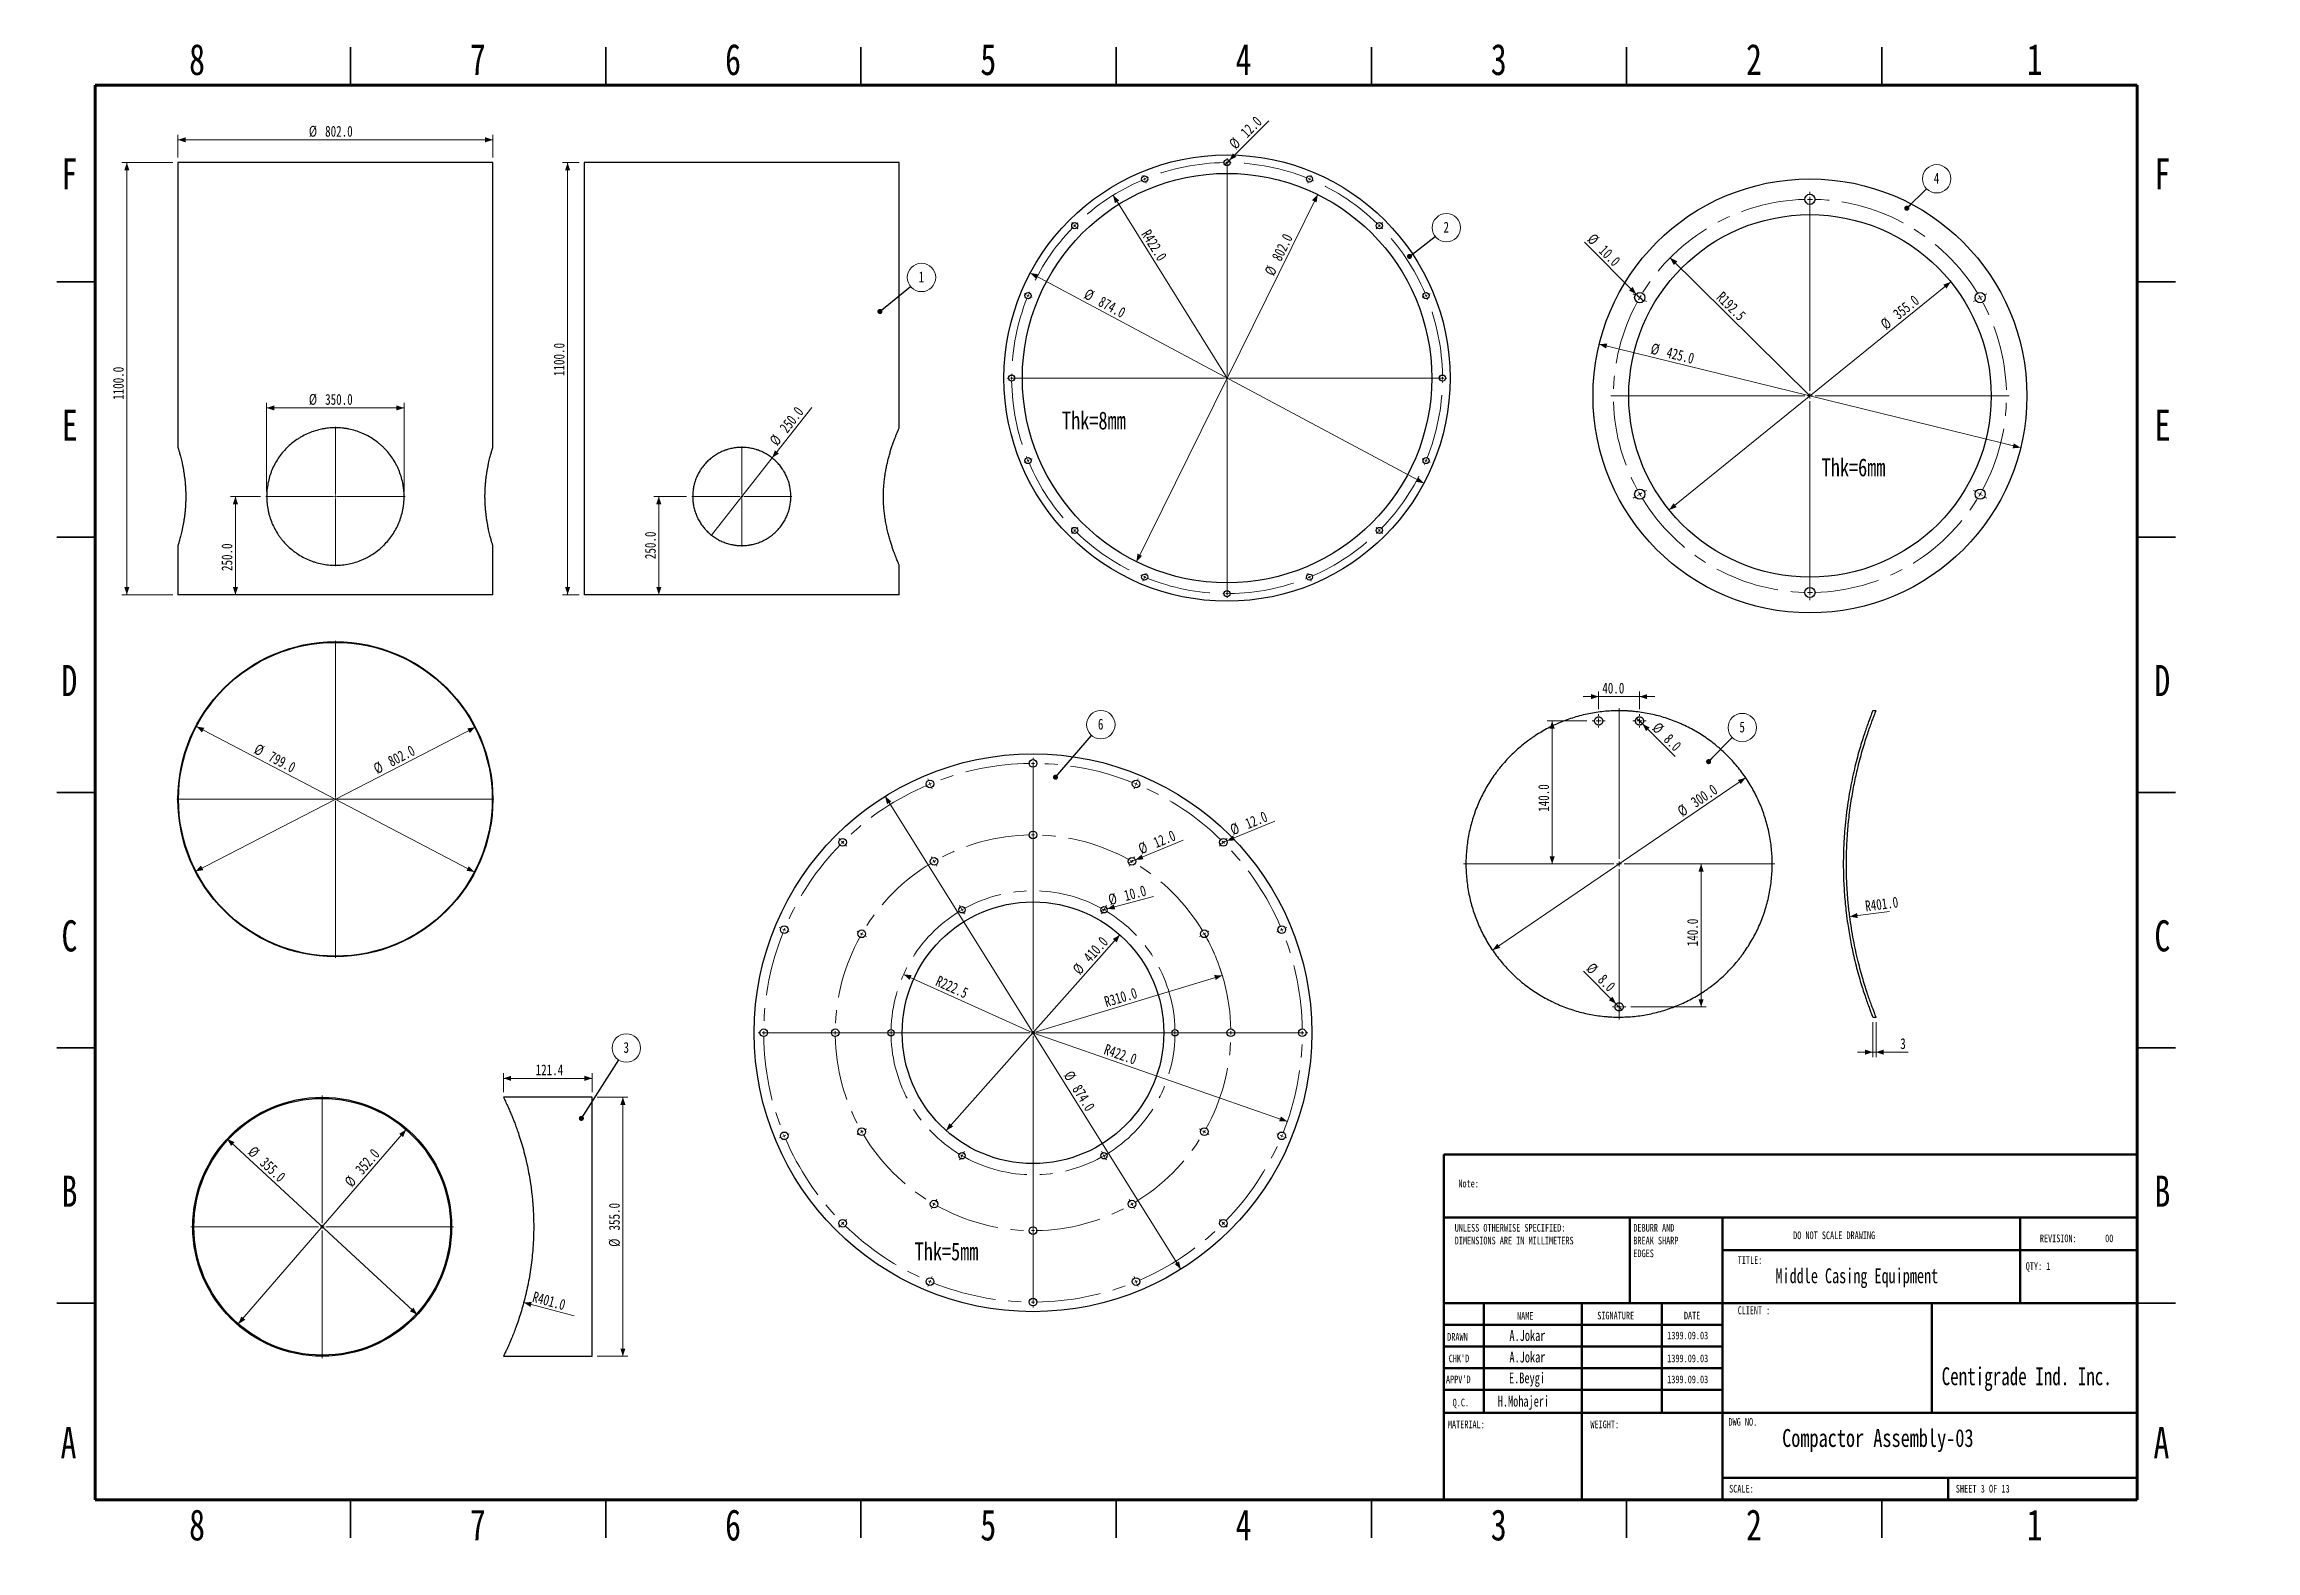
# Paper-space layout 'Sheet3' of a CAD drawing. Header units: millimetres. Extents: x 0 to 433, y 0 to 295.
import ezdxf

# ---------------------------------------------------------------- set-up
doc = ezdxf.new("R2010")
doc.units = ezdxf.units.MM
doc.linetypes.add('CENTERX2', pattern=[20.32, 12.7, -2.54, 2.54, -2.54])
doc.styles.add('SLDTEXTSTYLE0', font='TXT', dxfattribs={"width": 0.75})
doc.styles.add('SLDTEXTSTYLE1', font='TXT', dxfattribs={"width": 0.686449})
doc.styles.add('SLDTEXTSTYLE2', font='TXT', dxfattribs={"width": 0.652778})
doc.styles.add('SLDTEXTSTYLE3', font='TXT', dxfattribs={"width": 0.692308})
doc.styles.add('SLDTEXTSTYLE4', font='TXT', dxfattribs={"width": 0.7})
doc.dimstyles.new('SLDDIMSTYLE10', dxfattribs={"dimtxt": 2.116667, "dimasz": 1.5, "dimexe": 0, "dimexo": 0.0625, "dimgap": 0.529167, "dimtad": 1, "dimdec": 1, "dimlfac": 13, "dimrnd": 1e-09, "dimzin": 4, "dimdsep": 46, "dimtxsty": 'SLDTEXTSTYLE0', "dimblk1": 'NONE', "dimsah": 1, "dimcen": 0, "dimadec": 0, "dimazin": 1, "dimtfac": 1, "dimtdec": 0, "dimtmove": 0, "dimatfit": 3, "dimldrblk": 'NONE', "dimfxl": 1, "dimfrac": 2, "dimtolj": 1, "dimtzin": 12, "dimarcsym": 0})
doc.dimstyles.new('SLDDIMSTYLE11', dxfattribs={"dimtxt": 2.116667, "dimasz": 1.5, "dimexe": 0, "dimexo": 0.0625, "dimgap": 0.529167, "dimtad": 1, "dimdec": 1, "dimlfac": 13, "dimrnd": 1e-09, "dimzin": 4, "dimdsep": 46, "dimtxsty": 'SLDTEXTSTYLE0', "dimsah": 1, "dimcen": 0, "dimadec": 0, "dimazin": 1, "dimtfac": 1, "dimtdec": 0, "dimtmove": 0, "dimatfit": 3, "dimfxl": 1, "dimfrac": 2, "dimtolj": 1, "dimtzin": 12, "dimarcsym": 0})
doc.dimstyles.new('SLDDIMSTYLE12', dxfattribs={"dimtxt": 2.116667, "dimasz": 1.5, "dimexe": 0, "dimexo": 0.0625, "dimgap": 0.529167, "dimtad": 1, "dimdec": 1, "dimlfac": 7, "dimrnd": 1e-09, "dimzin": 4, "dimdsep": 46, "dimtxsty": 'SLDTEXTSTYLE0', "dimsah": 1, "dimcen": 0, "dimadec": 0, "dimazin": 1, "dimtfac": 1, "dimtdec": 0, "dimtmove": 0, "dimatfit": 3, "dimfxl": 1, "dimfrac": 2, "dimtolj": 1, "dimtzin": 12, "dimarcsym": 0})
doc.dimstyles.new('SLDDIMSTYLE13', dxfattribs={"dimtxt": 2.116667, "dimasz": 1.5, "dimexe": 0, "dimexo": 0.0625, "dimgap": 0.529167, "dimtad": 1, "dimdec": 1, "dimlfac": 7, "dimrnd": 1e-09, "dimzin": 12, "dimdsep": 46, "dimtxsty": 'SLDTEXTSTYLE0', "dimsah": 1, "dimcen": 0.09, "dimadec": 0, "dimazin": 3, "dimtfac": 1, "dimtdec": 0, "dimtofl": 0, "dimtmove": 0, "dimatfit": 3, "dimfxl": 1, "dimfrac": 2, "dimtolj": 1, "dimtzin": 12, "dimarcsym": 0})
doc.dimstyles.new('SLDDIMSTYLE14', dxfattribs={"dimtxt": 2.116667, "dimasz": 1.5, "dimexe": 0, "dimexo": 0.0625, "dimgap": 0.529167, "dimtad": 1, "dimdec": 1, "dimlfac": 7, "dimrnd": 1e-09, "dimzin": 4, "dimdsep": 46, "dimtxsty": 'SLDTEXTSTYLE0', "dimblk1": 'NONE', "dimblk2": 'NONE', "dimsah": 1, "dimcen": 0, "dimadec": 0, "dimazin": 1, "dimtfac": 1, "dimtdec": 0, "dimtofl": 0, "dimtmove": 0, "dimatfit": 3, "dimldrblk": 'NONE', "dimfxl": 1, "dimfrac": 2, "dimtolj": 1, "dimtzin": 12, "dimarcsym": 0})
doc.dimstyles.new('SLDDIMSTYLE15', dxfattribs={"dimtxt": 2.116667, "dimasz": 1.5, "dimexe": 0, "dimexo": 0.0625, "dimgap": 0.529167, "dimtad": 1, "dimdec": 1, "dimlfac": 7, "dimrnd": 1e-09, "dimzin": 4, "dimdsep": 46, "dimtxsty": 'SLDTEXTSTYLE0', "dimsah": 1, "dimcen": 0.09, "dimadec": 0, "dimazin": 1, "dimtfac": 1, "dimtdec": 0, "dimtofl": 0, "dimtmove": 0, "dimatfit": 3, "dimfxl": 1, "dimfrac": 2, "dimtolj": 1, "dimtzin": 12, "dimarcsym": 0})
doc.dimstyles.new('SLDDIMSTYLE16', dxfattribs={"dimtxt": 2.116667, "dimasz": 1.5, "dimexe": 0, "dimexo": 0.0625, "dimgap": 0.529167, "dimtad": 1, "dimdec": 1, "dimlfac": 10, "dimrnd": 1e-09, "dimzin": 4, "dimdsep": 46, "dimtxsty": 'SLDTEXTSTYLE0', "dimsah": 1, "dimcen": 0, "dimadec": 0, "dimazin": 1, "dimtfac": 1, "dimtdec": 0, "dimtofl": 0, "dimtmove": 0, "dimatfit": 3, "dimfxl": 1, "dimfrac": 2, "dimtolj": 1, "dimtzin": 12, "dimarcsym": 0})
doc.dimstyles.new('SLDDIMSTYLE17', dxfattribs={"dimtxt": 2.116667, "dimasz": 1.5, "dimexe": 0, "dimexo": 0.0625, "dimgap": 0.529167, "dimtad": 1, "dimdec": 1, "dimlfac": 10, "dimrnd": 1e-09, "dimzin": 4, "dimdsep": 46, "dimtxsty": 'SLDTEXTSTYLE0', "dimblk1": 'NONE', "dimsah": 1, "dimcen": 0, "dimadec": 0, "dimazin": 1, "dimtfac": 1, "dimtdec": 0, "dimtmove": 0, "dimatfit": 3, "dimldrblk": 'NONE', "dimfxl": 1, "dimfrac": 2, "dimtolj": 1, "dimtzin": 12, "dimarcsym": 0})
doc.dimstyles.new('SLDDIMSTYLE18', dxfattribs={"dimtxt": 2.116667, "dimasz": 1.5, "dimexe": 0, "dimexo": 0.0625, "dimgap": 0.529167, "dimtad": 1, "dimdec": 1, "dimlfac": 5, "dimrnd": 1e-09, "dimzin": 4, "dimdsep": 46, "dimtxsty": 'SLDTEXTSTYLE0', "dimsah": 1, "dimcen": 0, "dimadec": 0, "dimazin": 1, "dimtfac": 1, "dimtdec": 0, "dimtmove": 0, "dimatfit": 3, "dimfxl": 1, "dimfrac": 2, "dimtolj": 1, "dimtzin": 12, "dimarcsym": 0})
doc.dimstyles.new('SLDDIMSTYLE19', dxfattribs={"dimtxt": 2.116667, "dimasz": 1.5, "dimexe": 0, "dimexo": 0.0625, "dimgap": 0.529167, "dimtad": 1, "dimdec": 1, "dimlfac": 5, "dimrnd": 1e-09, "dimzin": 12, "dimdsep": 46, "dimtxsty": 'SLDTEXTSTYLE0', "dimsah": 1, "dimcen": 0, "dimadec": 0, "dimazin": 3, "dimtfac": 1, "dimtdec": 0, "dimtofl": 0, "dimtmove": 0, "dimatfit": 3, "dimfxl": 1, "dimfrac": 2, "dimtolj": 1, "dimtzin": 12, "dimarcsym": 0})
doc.dimstyles.new('SLDDIMSTYLE20', dxfattribs={"dimtxt": 2.116667, "dimasz": 1.5, "dimexe": 0, "dimexo": 0.0625, "dimgap": 0.529167, "dimtad": 1, "dimdec": 1, "dimlfac": 5, "dimrnd": 1e-09, "dimzin": 4, "dimdsep": 46, "dimtxsty": 'SLDTEXTSTYLE0', "dimblk1": 'NONE', "dimsah": 1, "dimcen": 0, "dimadec": 0, "dimazin": 1, "dimtfac": 1, "dimtdec": 0, "dimtmove": 0, "dimatfit": 3, "dimldrblk": 'NONE', "dimfxl": 1, "dimfrac": 2, "dimtolj": 1, "dimtzin": 12, "dimarcsym": 0})
doc.dimstyles.new('SLDDIMSTYLE21', dxfattribs={"dimtxt": 2.116667, "dimasz": 1.5, "dimexe": 0, "dimexo": 0.0625, "dimgap": 0.529167, "dimtad": 1, "dimdec": 1, "dimlfac": 8, "dimrnd": 1e-09, "dimzin": 4, "dimdsep": 46, "dimtxsty": 'SLDTEXTSTYLE0', "dimsah": 1, "dimcen": 0, "dimadec": 0, "dimazin": 1, "dimtfac": 1, "dimtdec": 0, "dimtmove": 0, "dimatfit": 3, "dimfxl": 1, "dimfrac": 2, "dimtolj": 1, "dimtzin": 12, "dimarcsym": 0})
doc.dimstyles.new('SLDDIMSTYLE22', dxfattribs={"dimtxt": 2.116667, "dimasz": 1.5, "dimexe": 0, "dimexo": 0.0625, "dimgap": 0.529167, "dimtad": 1, "dimdec": 1, "dimlfac": 8, "dimrnd": 1e-09, "dimzin": 12, "dimdsep": 46, "dimtxsty": 'SLDTEXTSTYLE0', "dimsah": 1, "dimcen": 0, "dimadec": 0, "dimazin": 3, "dimtfac": 1, "dimtdec": 0, "dimtofl": 0, "dimtmove": 0, "dimatfit": 3, "dimfxl": 1, "dimfrac": 2, "dimtolj": 1, "dimtzin": 12, "dimarcsym": 0})
doc.dimstyles.new('SLDDIMSTYLE23', dxfattribs={"dimtxt": 2.116667, "dimasz": 1.5, "dimexe": 0, "dimexo": 0.0625, "dimgap": 0.529167, "dimtad": 1, "dimdec": 1, "dimlfac": 8, "dimrnd": 1e-09, "dimzin": 4, "dimdsep": 46, "dimtxsty": 'SLDTEXTSTYLE0', "dimsah": 1, "dimcen": 0, "dimadec": 0, "dimazin": 1, "dimtfac": 1, "dimtdec": 0, "dimtofl": 0, "dimtmove": 0, "dimatfit": 3, "dimfxl": 1, "dimfrac": 2, "dimtolj": 1, "dimtzin": 12, "dimarcsym": 0})
doc.dimstyles.new('SLDDIMSTYLE24', dxfattribs={"dimtxt": 2.116667, "dimasz": 1.5, "dimexe": 0, "dimexo": 0.0625, "dimgap": 0.529167, "dimtad": 1, "dimdec": 1, "dimlfac": 8, "dimrnd": 1e-09, "dimzin": 4, "dimdsep": 46, "dimtxsty": 'SLDTEXTSTYLE0', "dimblk1": 'NONE', "dimsah": 1, "dimcen": 0, "dimadec": 0, "dimazin": 1, "dimtfac": 1, "dimtdec": 0, "dimtmove": 0, "dimatfit": 3, "dimldrblk": 'NONE', "dimfxl": 1, "dimfrac": 2, "dimtolj": 1, "dimtzin": 12, "dimarcsym": 0})
doc.dimstyles.new('SLDDIMSTYLE25', dxfattribs={"dimtxt": 2.116667, "dimasz": 1.5, "dimexe": 0, "dimexo": 0.0625, "dimgap": 0.529167, "dimtad": 1, "dimdec": 1, "dimlfac": 5, "dimrnd": 1e-09, "dimzin": 4, "dimdsep": 46, "dimtxsty": 'SLDTEXTSTYLE0', "dimsah": 1, "dimcen": 0.09, "dimadec": 0, "dimazin": 1, "dimtfac": 1, "dimtdec": 0, "dimtmove": 0, "dimatfit": 0, "dimfxl": 1, "dimfrac": 2, "dimtolj": 1, "dimtzin": 12, "dimarcsym": 0})
doc.dimstyles.new('SLDDIMSTYLE26', dxfattribs={"dimtxt": 2.116667, "dimasz": 1.5, "dimexe": 0, "dimexo": 0.0625, "dimgap": 0.529167, "dimtad": 1, "dimdec": 1, "dimlfac": 5, "dimrnd": 1e-09, "dimzin": 4, "dimdsep": 46, "dimtxsty": 'SLDTEXTSTYLE0', "dimsah": 1, "dimcen": 0.09, "dimadec": 0, "dimazin": 1, "dimtfac": 1, "dimtdec": 0, "dimtofl": 0, "dimtmove": 0, "dimatfit": 3, "dimfxl": 1, "dimfrac": 2, "dimtolj": 1, "dimtzin": 12, "dimarcsym": 0})
doc.dimstyles.new('SLDDIMSTYLE27', dxfattribs={"dimtxt": 2.116667, "dimasz": 1.5, "dimexe": 0, "dimexo": 0.0625, "dimgap": 0.529167, "dimtad": 1, "dimdec": 1, "dimlfac": 5, "dimrnd": 1e-09, "dimzin": 4, "dimdsep": 46, "dimtxsty": 'SLDTEXTSTYLE0', "dimblk1": 'NONE', "dimblk2": 'NONE', "dimsah": 1, "dimcen": 0, "dimadec": 0, "dimazin": 1, "dimtfac": 1, "dimtdec": 0, "dimtofl": 0, "dimtmove": 0, "dimatfit": 3, "dimldrblk": 'NONE', "dimfxl": 1, "dimfrac": 2, "dimtolj": 1, "dimtzin": 12, "dimarcsym": 0})
doc.dimstyles.new('SLDDIMSTYLE28', dxfattribs={"dimtxt": 2.116667, "dimasz": 1.5, "dimexe": 0, "dimexo": 0.0625, "dimgap": 0.529167, "dimtad": 1, "dimdec": 0, "dimlfac": 5, "dimrnd": 1e-09, "dimzin": 12, "dimdsep": 46, "dimtxsty": 'SLDTEXTSTYLE0', "dimsah": 1, "dimcen": 0.09, "dimadec": 0, "dimazin": 3, "dimtfac": 1, "dimtdec": 0, "dimtmove": 0, "dimatfit": 0, "dimfxl": 1, "dimfrac": 2, "dimtolj": 1, "dimtzin": 12, "dimarcsym": 0})
doc.dimstyles.new('SLDDIMSTYLE3', dxfattribs={"dimtxt": 0.18, "dimasz": 1, "dimexe": 0, "dimexo": 0.0625, "dimgap": 0, "dimtad": 0, "dimtih": 1, "dimtoh": 1, "dimdec": 0, "dimrnd": 1e-09, "dimzin": 0, "dimdsep": 46, "dimtxsty": 'Standard', "dimblk1": 'DOT', "dimblk2": 'DOT', "dimsah": 1, "dimcen": 0.09, "dimadec": 0, "dimazin": 0, "dimtfac": 1, "dimtdec": 0, "dimtofl": 0, "dimtmove": 0, "dimatfit": 3, "dimldrblk": 'DOT', "dimfxl": 1, "dimfrac": 2, "dimtolj": 1, "dimtzin": 0, "dimarcsym": 0})
doc.dimstyles.new('SLDDIMSTYLE5', dxfattribs={"dimtxt": 2.116667, "dimasz": 1.5, "dimexe": 0, "dimexo": 0.0625, "dimgap": 0.529167, "dimtad": 1, "dimdec": 1, "dimlfac": 10, "dimrnd": 1e-09, "dimzin": 4, "dimdsep": 46, "dimtxsty": 'SLDTEXTSTYLE0', "dimsah": 1, "dimcen": 0, "dimadec": 0, "dimazin": 1, "dimtfac": 1, "dimtdec": 0, "dimtmove": 0, "dimatfit": 3, "dimfxl": 1, "dimfrac": 2, "dimtolj": 1, "dimtzin": 12, "dimarcsym": 0})
doc.dimstyles.new('SLDDIMSTYLE9', dxfattribs={"dimtxt": 2.116667, "dimasz": 1.5, "dimexe": 0, "dimexo": 0.0625, "dimgap": 0.529167, "dimtad": 1, "dimdec": 1, "dimlfac": 13, "dimrnd": 1e-09, "dimzin": 4, "dimdsep": 46, "dimtxsty": 'SLDTEXTSTYLE0', "dimsah": 1, "dimcen": 0.09, "dimadec": 0, "dimazin": 1, "dimtfac": 1, "dimtdec": 0, "dimtofl": 0, "dimtmove": 0, "dimatfit": 3, "dimfxl": 1, "dimfrac": 2, "dimtolj": 1, "dimtzin": 12, "dimarcsym": 0})

psp = doc.layouts.new('Sheet3')

# ---------------------------------------------------------------- texts
at = {"color": 7, "linetype": 'Continuous', "lineweight": 0}
for s, insert, char_height, attachment_point, style in [('8', (29.9386, 295.1137), 6.096, 2, 'SLDTEXTSTYLE0'), ('7', (84.9386, 295.1137), 6.096, 2, 'SLDTEXTSTYLE0'), ('6', (134.9386, 295.1137), 6.096, 2, 'SLDTEXTSTYLE0'), ('5', (184.9386, 295.1137), 6.096, 2, 'SLDTEXTSTYLE0'), ('4', (234.9386, 295.1137), 6.096, 2, 'SLDTEXTSTYLE0'), ('3', (284.9386, 295.1137), 6.096, 2, 'SLDTEXTSTYLE0'), ('2', (334.9386, 295.1137), 6.096, 2, 'SLDTEXTSTYLE0'), ('1', (389.9386, 295.1137), 6.096, 2, 'SLDTEXTSTYLE0'), ('F', (4.9365, 272.7257), 6.096, 2, 'SLDTEXTSTYLE0'), ('F', (414.9365, 272.7257), 6.096, 2, 'SLDTEXTSTYLE0'), ('E', (5.0106, 223.4757), 6.096, 2, 'SLDTEXTSTYLE0'), ('Thk=8mm', (199.3765, 223.1131), 3.5, 1, 'SLDTEXTSTYLE0'), ('E', (415.0106, 223.4757), 6.096, 2, 'SLDTEXTSTYLE0'), ('Thk=6mm', (348.193, 213.9273), 3.5, 1, 'SLDTEXTSTYLE0'), ('D', (4.9302, 173.4757), 6.096, 2, 'SLDTEXTSTYLE0'), ('D', (414.9302, 173.4757), 6.096, 2, 'SLDTEXTSTYLE0'), ('C', (4.9365, 123.4757), 6.096, 2, 'SLDTEXTSTYLE0'), ('C', (414.9365, 123.4757), 6.096, 2, 'SLDTEXTSTYLE0'), ('B', (4.9534, 73.4757), 6.096, 2, 'SLDTEXTSTYLE0'), ('Note:', (277.0323, 72.6663), 1.5, 1, 'SLDTEXTSTYLE0'), ('B', (414.9534, 73.4757), 6.096, 2, 'SLDTEXTSTYLE0'), ('DO NOT SCALE DRAWING', (342.6146, 62.533), 1.5, 1, 'SLDTEXTSTYLE0'), ('REVISION:       00', (390.9549, 61.9348), 1.5, 1, 'SLDTEXTSTYLE2'), ('Thk=5mm', (170.5085, 60.3812), 3.5, 1, 'SLDTEXTSTYLE0'), ('TITLE:', (331.7595, 57.6839), 1.5, 1, 'SLDTEXTSTYLE0'), ('QTY: 1', (388.1787, 56.5031), 1.5, 1, 'SLDTEXTSTYLE0'), ('Middle Casing Equipment', (339.1524, 55.3124), 2.910417, 1, 'SLDTEXTSTYLE4'), ('CLIENT :', (331.7595, 47.8853), 1.5875, 1, 'SLDTEXTSTYLE4'), ('NAME', (288.5222, 46.7515), 1.5, 1, 'SLDTEXTSTYLE0'), ('SIGNATURE', (304.2336, 46.8118), 1.5, 1, 'SLDTEXTSTYLE0'), ('DATE', (321.2178, 46.8118), 1.5, 1, 'SLDTEXTSTYLE0'), ('DRAWN', (274.8434, 42.6348), 1.5, 1, 'SLDTEXTSTYLE1'), ('A.Jokar', (287.0332, 43.2192), 2.11667, 1, 'SLDTEXTSTYLE4'), ('A.Jokar', (287.0332, 38.9963), 2.11667, 1, 'SLDTEXTSTYLE4'), ('1399.09.03', (317.9436, 42.9169), 1.5, 1, 'SLDTEXTSTYLE0'), ("CHK'D", (275.1392, 38.4119), 1.5, 1, 'SLDTEXTSTYLE0'), ('E.Beygi', (286.947, 34.9003), 2.11667, 1, 'SLDTEXTSTYLE4'), ('1399.09.03', (317.9436, 38.4255), 1.5, 1, 'SLDTEXTSTYLE0'), ('Centigrade Ind. Inc.', (371.7076, 35.9234), 3.5, 1, 'SLDTEXTSTYLE4'), ("APPV'D", (274.6017, 34.3159), 1.5, 1, 'SLDTEXTSTYLE0'), ('H.Mohajeri', (284.7343, 30.3601), 2.11667, 1, 'SLDTEXTSTYLE4'), ('1399.09.03', (317.9436, 34.3159), 1.5, 1, 'SLDTEXTSTYLE0'), ('Q.C.', (275.9154, 29.7756), 1.5, 1, 'SLDTEXTSTYLE0'), ('DWG NO.', (329.953, 25.9861), 1.5, 1, 'SLDTEXTSTYLE0'), ('A', (4.7566, 24.2257), 6.096, 2, 'SLDTEXTSTYLE0'), ('MATERIAL:', (274.9752, 25.5047), 1.5, 1, 'SLDTEXTSTYLE0'), ('WEIGHT:', (302.8936, 25.5032), 1.4986, 1, 'SLDTEXTSTYLE0'), ('Compactor Assembly-03', (340.4598, 23.8346), 3.5, 1, 'SLDTEXTSTYLE0'), ('A', (414.7566, 24.2257), 6.096, 2, 'SLDTEXTSTYLE0'), ('SCALE:', (330.074, 12.9001), 1.5, 1, 'SLDTEXTSTYLE0'), ('SHEET 3 OF 13', (374.4783, 12.9001), 1.5, 1, 'SLDTEXTSTYLE3'), ('8', (29.9386, 8.1137), 6.096, 2, 'SLDTEXTSTYLE0'), ('7', (84.9386, 8.1137), 6.096, 2, 'SLDTEXTSTYLE0'), ('6', (134.9386, 8.1137), 6.096, 2, 'SLDTEXTSTYLE0'), ('5', (184.9386, 8.1137), 6.096, 2, 'SLDTEXTSTYLE0'), ('4', (234.9386, 8.1137), 6.096, 2, 'SLDTEXTSTYLE0'), ('3', (284.9386, 8.1137), 6.096, 2, 'SLDTEXTSTYLE0'), ('2', (334.9386, 8.1137), 6.096, 2, 'SLDTEXTSTYLE0'), ('1', (389.9386, 8.1137), 6.096, 2, 'SLDTEXTSTYLE0')]:
    psp.add_mtext(s, dxfattribs=dict(at, insert=insert, char_height=char_height, attachment_point=attachment_point, style=style))

# ---------------------------------------------------------------- blocks, each defined once
blk = doc.blocks.new('SW_NOTE_38')
at = {"color": 0, "linetype": 'Continuous', "lineweight": 0, "char_height": 1.5, "attachment_point": 1, "style": 'SLDTEXTSTYLE0'}
for s, insert in [('UNLESS OTHERWISE SPECIFIED:', (0, 1.93)), ('DIMENSIONS ARE IN MILLIMETERS', (0, -0.57))]:
    blk.add_mtext(s, dxfattribs=dict(at, insert=insert))
blk = doc.blocks.new('SW_NOTE_39')
at = {"color": 0, "linetype": 'Continuous', "lineweight": 0, "char_height": 1.5, "attachment_point": 1, "style": 'SLDTEXTSTYLE0'}
for s, insert in [('DEBURR AND', (0, 1.93)), ('BREAK SHARP', (0, -0.57)), ('EDGES', (0, -3.07))]:
    blk.add_mtext(s, dxfattribs=dict(at, insert=insert))
blk = doc.blocks.new('_D_20')
at = {"color": 7, "linetype": 'Continuous', "lineweight": 18}
for p, q in [((26.19, 272.86), (26.19, 277.33)), ((87.88, 272.86), (87.88, 277.33)), ((87.88, 276.33), (26.19, 276.33))]:
    blk.add_line(p, q, dxfattribs=at)
for points in [[(26.19, 276.33), (27.69, 275.83), (27.69, 276.83)], [(87.88, 276.33), (86.38, 276.83), (86.38, 275.83)]]:
    blk.add_solid(points, dxfattribs=at)
at = {"color": 7, "linetype": 'Continuous', "lineweight": 18, "char_height": 2.117, "attachment_point": 1, "style": 'SLDTEXTSTYLE0'}
for s, insert in [('%%c', (51.84, 279.06)), ('802.0', (55.03, 279.06))]:
    blk.add_mtext(s, dxfattribs=dict(at, insert=insert))
blk = doc.blocks.new('_D_21')
at = {"color": 7, "linetype": 'Continuous', "lineweight": 18}
for p, q in [((25.19, 271.86), (15.19, 271.86)), ((16.19, 187.24), (16.19, 271.86)), ((25.19, 187.24), (15.19, 187.24))]:
    blk.add_line(p, q, dxfattribs=at)
for points in [[(16.19, 271.86), (15.69, 270.36), (16.69, 270.36)], [(16.19, 187.24), (16.69, 188.74), (15.69, 188.74)]]:
    blk.add_solid(points, dxfattribs=at)
at = {"color": 7, "linetype": 'Continuous', "lineweight": 18, "insert": (13.46, 225.4), "char_height": 2.117, "attachment_point": 1, "rotation": 90, "style": 'SLDTEXTSTYLE0'}
blk.add_mtext('1100.0', dxfattribs=at)
blk = doc.blocks.new('_D_22')
at = {"color": 7, "linetype": 'Continuous', "lineweight": 18}
for p, q in [((42.38, 206.47), (36.46, 206.47)), ((37.46, 206.47), (37.46, 187.24))]:
    blk.add_line(p, q, dxfattribs=at)
for points in [[(37.46, 206.47), (36.96, 204.97), (37.96, 204.97)], [(37.46, 187.24), (37.96, 188.74), (36.96, 188.74)]]:
    blk.add_solid(points, dxfattribs=at)
at = {"color": 7, "linetype": 'Continuous', "lineweight": 18, "insert": (34.73, 191.88), "char_height": 2.117, "attachment_point": 1, "rotation": 90, "style": 'SLDTEXTSTYLE0'}
blk.add_mtext('250.0', dxfattribs=at)
blk = doc.blocks.new('_D_23')
at = {"color": 7, "linetype": 'Continuous', "lineweight": 18}
for p, q in [((43.57, 207.47), (43.57, 224.82)), ((43.57, 223.82), (70.5, 223.82)), ((70.5, 207.47), (70.5, 224.82))]:
    blk.add_line(p, q, dxfattribs=at)
for points in [[(43.57, 223.82), (45.07, 223.32), (45.07, 224.32)], [(70.5, 223.82), (69, 224.32), (69, 223.32)]]:
    blk.add_solid(points, dxfattribs=at)
at = {"color": 7, "linetype": 'Continuous', "lineweight": 18, "char_height": 2.117, "attachment_point": 1, "style": 'SLDTEXTSTYLE0'}
for s, insert in [('%%c', (51.84, 226.55)), ('350.0', (55.03, 226.55))]:
    blk.add_mtext(s, dxfattribs=dict(at, insert=insert))
blk = doc.blocks.new('SW_CENTERMARKSYMBOL_0')
at = {"color": 0, "linetype": 'Continuous', "lineweight": 0}
for p, q in [((0, 0.38), (0, 13.65)), ((-0.38, 0), (-13.65, 0)), ((0, 0), (-0.19, 0)), ((0, 0), (0, 0.19)), ((0, 0), (0, -0.19)), ((0, 0), (0.19, 0)), ((0.38, 0), (13.65, 0)), ((0, -0.38), (0, -13.65))]:
    blk.add_line(p, q, dxfattribs=at)
blk = doc.blocks.new('_D_24')
at = {"color": 7, "linetype": 'Continuous', "lineweight": 18}
for p, q in [((125.84, 206.47), (119.4, 206.47)), ((120.4, 206.47), (120.4, 187.24))]:
    blk.add_line(p, q, dxfattribs=at)
for points in [[(120.4, 206.47), (119.9, 204.97), (120.9, 204.97)], [(120.4, 187.24), (120.9, 188.74), (119.9, 188.74)]]:
    blk.add_solid(points, dxfattribs=at)
at = {"color": 7, "linetype": 'Continuous', "lineweight": 18, "insert": (117.68, 194.21), "char_height": 2.117, "attachment_point": 1, "rotation": 90, "style": 'SLDTEXTSTYLE0'}
blk.add_mtext('250.0', dxfattribs=at)
blk = doc.blocks.new('_D_25')
at = {"color": 7, "linetype": 'Continuous', "lineweight": 18}
for q in [(150.38, 223.9), (130.7, 198.92)]:
    blk.add_line((142.6, 214.03), q, dxfattribs=at)
blk.add_solid([(142.6, 214.03), (143.92, 214.9), (143.13, 215.52)], dxfattribs=at)
at = {"color": 7, "linetype": 'Continuous', "lineweight": 18, "char_height": 2.117, "attachment_point": 1, "rotation": 51.7787, "style": 'SLDTEXTSTYLE0'}
for s, insert in [('250.0', (143.89, 220.06)), ('%%c', (141.91, 217.55))]:
    blk.add_mtext(s, dxfattribs=dict(at, insert=insert))
blk = doc.blocks.new('_NONE')
blk = doc.blocks.new('_D_26')
at = {"color": 7, "linetype": 'Continuous', "lineweight": 18}
for p, q in [((104.8, 271.86), (101.53, 271.86)), ((102.53, 271.86), (102.53, 187.24)), ((104.8, 187.24), (101.53, 187.24))]:
    blk.add_line(p, q, dxfattribs=at)
for points in [[(102.53, 271.86), (102.03, 270.36), (103.03, 270.36)], [(102.53, 187.24), (103.03, 188.74), (102.03, 188.74)]]:
    blk.add_solid(points, dxfattribs=at)
at = {"color": 7, "linetype": 'Continuous', "lineweight": 18, "insert": (99.8, 230.07), "char_height": 2.117, "attachment_point": 1, "rotation": 90, "style": 'SLDTEXTSTYLE0'}
blk.add_mtext('1100.0', dxfattribs=at)
blk = doc.blocks.new('SW_NOTE_40')
at = {"color": 0, "linetype": 'Continuous', "lineweight": 0}
blk.add_circle((2.15, 1.76), 2.78, dxfattribs=at)
at = {"color": 0, "linetype": 'Continuous', "lineweight": 0, "insert": (2.13, 2.93), "char_height": 2.12, "attachment_point": 2, "style": 'SLDTEXTSTYLE0'}
blk.add_mtext('1', dxfattribs=at)
blk = doc.blocks.new('_DOT')
at = {"color": 0, "linetype": 'ByBlock', "lineweight": -2}
blk.add_line((-0.5, 0), (-1, 0), dxfattribs=at)
at = {"color": 0, "linetype": 'ByBlock', "const_width": 0.5}
blk.add_lwpolyline([(-0.25, 0, 1), (0.25, 0, 1)], format="xyb", close=True, dxfattribs=at)
blk = doc.blocks.new('SW_CENTERMARKSYMBOL_1')
at = {"color": 0, "linetype": 'Continuous', "lineweight": 0}
for p, q in [((0, 0.38), (0, 9.81)), ((-0.38, 0), (-9.81, 0)), ((0, 0), (-0.19, 0)), ((0, 0), (0, 0.19)), ((0, 0), (0, -0.19)), ((0, 0), (0.19, 0)), ((0.38, 0), (9.81, 0)), ((0, -0.38), (0, -9.81))]:
    blk.add_line(p, q, dxfattribs=at)
blk = doc.blocks.new('_D_27')
at = {"color": 7, "linetype": 'Continuous', "lineweight": 18}
blk.add_line((84.46, 161.29), (29.61, 133.06), dxfattribs=at)
for points in [[(84.46, 161.29), (82.9, 161.05), (83.36, 160.16)], [(29.61, 133.06), (31.17, 133.3), (30.71, 134.19)]]:
    blk.add_solid(points, dxfattribs=at)
at = {"color": 7, "linetype": 'Continuous', "lineweight": 18, "char_height": 2.117, "attachment_point": 1, "rotation": 27.2293, "style": 'SLDTEXTSTYLE0'}
for s, insert in [('802.0', (67.08, 155.4)), ('%%c', (64.24, 153.94))]:
    blk.add_mtext(s, dxfattribs=dict(at, insert=insert))
blk = doc.blocks.new('_D_28')
at = {"color": 7, "linetype": 'Continuous', "lineweight": 18}
blk.add_line((29.81, 161.42), (84.27, 132.93), dxfattribs=at)
for points in [[(29.81, 161.42), (30.9, 160.28), (31.37, 161.17)], [(84.27, 132.93), (83.17, 134.07), (82.71, 133.18)]]:
    blk.add_solid(points, dxfattribs=at)
at = {"color": 7, "linetype": 'Continuous', "lineweight": 18, "char_height": 2.117, "attachment_point": 1, "rotation": 332.3877, "style": 'SLDTEXTSTYLE0'}
for s, insert in [('%%c', (41.88, 158.17)), ('799.0', (44.71, 156.68))]:
    blk.add_mtext(s, dxfattribs=dict(at, insert=insert))
blk = doc.blocks.new('SW_CENTERMARKSYMBOL_2')
at = {"color": 0, "linetype": 'Continuous', "lineweight": 0}
for p, q in [((0, 0.38), (0, 31.04)), ((-0.38, 0), (-31.04, 0)), ((0, 0), (-0.19, 0)), ((0, 0), (0, 0.19)), ((0, 0), (0, -0.19)), ((0, 0), (0.19, 0)), ((0.38, 0), (31.04, 0)), ((0, -0.38), (0, -31.04))]:
    blk.add_line(p, q, dxfattribs=at)
blk = doc.blocks.new('_D_29')
at = {"color": 7, "linetype": 'Continuous', "lineweight": 18}
blk.add_line((70.9, 82.47), (38.02, 44.42), dxfattribs=at)
for points in [[(70.9, 82.47), (69.54, 81.67), (70.3, 81.01)], [(38.02, 44.42), (39.38, 45.23), (38.62, 45.89)]]:
    blk.add_solid(points, dxfattribs=at)
at = {"color": 7, "linetype": 'Continuous', "lineweight": 18, "char_height": 2.117, "attachment_point": 1, "rotation": 49.1709, "style": 'SLDTEXTSTYLE0'}
for s, insert in [('352.0', (60.73, 74.86)), ('%%c', (58.64, 72.44))]:
    blk.add_mtext(s, dxfattribs=dict(at, insert=insert))
blk = doc.blocks.new('_D_30')
at = {"color": 7, "linetype": 'Continuous', "lineweight": 18}
blk.add_line((35.84, 80.66), (73.08, 46.24), dxfattribs=at)
for points in [[(35.84, 80.66), (36.6, 79.28), (37.28, 80.01)], [(73.08, 46.24), (72.32, 47.62), (71.64, 46.89)]]:
    blk.add_solid(points, dxfattribs=at)
at = {"color": 7, "linetype": 'Continuous', "lineweight": 18, "char_height": 2.117, "attachment_point": 1, "rotation": 317.2469, "style": 'SLDTEXTSTYLE0'}
for s, insert in [('%%c', (41.18, 79.43)), ('355.0', (43.52, 77.26))]:
    blk.add_mtext(s, dxfattribs=dict(at, insert=insert))
blk = doc.blocks.new('SW_CENTERMARKSYMBOL_3')
at = {"color": 0, "linetype": 'Continuous', "lineweight": 0}
for p, q in [((0, 0.71), (0, 25.71)), ((-0.71, 0), (-25.71, 0)), ((0, 0), (-0.36, 0)), ((0, 0), (0, 0.36)), ((0, 0), (0, -0.36)), ((0, 0), (0.36, 0)), ((0.71, 0), (25.71, 0)), ((0, -0.71), (0, -25.71))]:
    blk.add_line(p, q, dxfattribs=at)
blk = doc.blocks.new('_D_31')
at = {"color": 7, "linetype": 'Continuous', "lineweight": 18}
for p, q in [((89.97, 89.81), (89.97, 93.52)), ((107.32, 92.52), (89.97, 92.52)), ((107.32, 89.81), (107.32, 93.52))]:
    blk.add_line(p, q, dxfattribs=at)
for points in [[(89.97, 92.52), (91.47, 92.02), (91.47, 93.02)], [(107.32, 92.52), (105.82, 93.02), (105.82, 92.02)]]:
    blk.add_solid(points, dxfattribs=at)
at = {"color": 7, "linetype": 'Continuous', "lineweight": 18, "insert": (96.27, 95.25), "char_height": 2.117, "attachment_point": 1, "style": 'SLDTEXTSTYLE0'}
blk.add_mtext('121.4', dxfattribs=at)
blk = doc.blocks.new('_D_32')
at = {"color": 7, "linetype": 'Continuous', "lineweight": 18, "insert": (96.04, 50.82), "char_height": 2.117, "attachment_point": 1, "rotation": 345, "style": 'SLDTEXTSTYLE0'}
blk.add_mtext('R401.0', dxfattribs=at)
blk = doc.blocks.new('_D_33')
at = {"color": 7, "linetype": 'Continuous', "lineweight": 18}
for p, q in [((108.32, 88.81), (114.36, 88.81)), ((113.36, 88.81), (113.36, 38.09)), ((108.32, 38.09), (114.36, 38.09))]:
    blk.add_line(p, q, dxfattribs=at)
for points in [[(113.36, 88.81), (112.86, 87.31), (113.86, 87.31)], [(113.36, 38.09), (113.86, 39.59), (112.86, 39.59)]]:
    blk.add_solid(points, dxfattribs=at)
at = {"color": 7, "linetype": 'Continuous', "lineweight": 18, "char_height": 2.117, "attachment_point": 1, "rotation": 90, "style": 'SLDTEXTSTYLE0'}
for s, insert in [('355.0', (110.63, 62.72)), ('%%c', (110.63, 59.53))]:
    blk.add_mtext(s, dxfattribs=dict(at, insert=insert))
blk = doc.blocks.new('SW_NOTE_41')
at = {"color": 0, "linetype": 'Continuous', "lineweight": 0}
blk.add_circle((1.5, 2.34), 2.78, dxfattribs=at)
at = {"color": 0, "linetype": 'Continuous', "lineweight": 0, "insert": (1.48, 3.51), "char_height": 2.12, "attachment_point": 2, "style": 'SLDTEXTSTYLE0'}
blk.add_mtext('3', dxfattribs=at)
blk = doc.blocks.new('_D_34')
at = {"color": 7, "linetype": 'Continuous', "lineweight": 18}
blk.add_line((249.48, 265.62), (213.96, 193.71), dxfattribs=at)
for points in [[(249.48, 265.62), (248.37, 264.49), (249.27, 264.05)], [(213.96, 193.71), (215.07, 194.84), (214.17, 195.28)]]:
    blk.add_solid(points, dxfattribs=at)
at = {"color": 7, "linetype": 'Continuous', "lineweight": 18, "char_height": 2.117, "attachment_point": 1, "rotation": 63.7075, "style": 'SLDTEXTSTYLE0'}
for s, insert in [('802.0', (240.37, 253.32)), ('%%c', (238.95, 250.45))]:
    blk.add_mtext(s, dxfattribs=dict(at, insert=insert))
blk = doc.blocks.new('_D_35')
at = {"color": 7, "linetype": 'Continuous', "lineweight": 18}
blk.add_line((193.17, 250.25), (270.27, 209.08), dxfattribs=at)
for points in [[(193.17, 250.25), (194.26, 249.1), (194.73, 249.98)], [(270.27, 209.08), (269.18, 210.23), (268.71, 209.35)]]:
    blk.add_solid(points, dxfattribs=at)
at = {"color": 7, "linetype": 'Continuous', "lineweight": 18, "char_height": 2.117, "attachment_point": 1, "rotation": 331.8996, "style": 'SLDTEXTSTYLE0'}
for s, insert in [('%%c', (204.49, 247.29)), ('874.0', (207.31, 245.79))]:
    blk.add_mtext(s, dxfattribs=dict(at, insert=insert))
blk = doc.blocks.new('_D_36')
at = {"color": 7, "linetype": 'Continuous', "lineweight": 18}
blk.add_line((209.38, 265.47), (231.72, 229.66), dxfattribs=at)
blk.add_solid([(209.38, 265.47), (209.75, 263.93), (210.6, 264.46)], dxfattribs=at)
at = {"color": 7, "linetype": 'Continuous', "lineweight": 18, "insert": (216.63, 258.99), "char_height": 2.117, "attachment_point": 1, "rotation": 301.9619, "style": 'SLDTEXTSTYLE0'}
blk.add_mtext('R422.0', dxfattribs=at)
blk = doc.blocks.new('_D_37')
at = {"color": 7, "linetype": 'Continuous', "lineweight": 18}
for q in [(239.91, 280.06), (231.3, 271.44)]:
    blk.add_line((232.14, 272.29), q, dxfattribs=at)
blk.add_solid([(232.14, 272.29), (233.56, 273), (232.85, 273.7)], dxfattribs=at)
at = {"color": 7, "linetype": 'Continuous', "lineweight": 18, "char_height": 2.117, "attachment_point": 1, "rotation": 45, "style": 'SLDTEXTSTYLE0'}
for s, insert in [('12.0', (234.15, 278.09)), ('%%c', (231.89, 275.83))]:
    blk.add_mtext(s, dxfattribs=dict(at, insert=insert))
blk = doc.blocks.new('SW_NOTE_42')
at = {"color": 0, "linetype": 'Continuous', "lineweight": 0}
blk.add_circle((2.2, 1.71), 2.78, dxfattribs=at)
at = {"color": 0, "linetype": 'Continuous', "lineweight": 0, "insert": (2.17, 2.87), "char_height": 2.12, "attachment_point": 2, "style": 'SLDTEXTSTYLE0'}
blk.add_mtext('2', dxfattribs=at)
blk = doc.blocks.new('SW_CENTERMARKSYMBOL_4')
at = {"color": 0, "linetype": 'Continuous', "lineweight": 0}
for p, q in [((-38.99, 26.55), (-38.99, 26.9)), ((-38.99, -15.65), (-38.99, 26.3)), ((-38.99, 26.05), (-38.99, 26.3)), ((-38.99, 26.05), (-38.99, 25.8)), ((-55.33, 23.3), (-55.46, 23.62)), ((-55.14, 22.84), (-55.23, 23.07)), ((-55.14, 22.84), (-55.04, 22.61)), ((-54.95, 22.38), (-54.81, 22.05)), ((-38.99, 25.55), (-38.99, 25.2)), ((-23.03, 22.38), (-23.16, 22.05)), ((-22.84, 22.84), (-22.93, 22.61)), ((-22.84, 22.84), (-22.74, 23.07)), ((-22.65, 23.3), (-22.51, 23.62)), ((-69.18, 14.04), (-69.43, 14.29)), ((-68.83, 13.69), (-69, 13.87)), ((-68.83, 13.69), (-68.65, 13.51)), ((-68.47, 13.34), (-68.23, 13.09)), ((-9.5, 13.34), (-9.75, 13.09)), ((-9.15, 13.69), (-9.32, 13.51)), ((-9.15, 13.69), (-8.97, 13.87)), ((-8.79, 14.04), (-8.55, 14.29)), ((-78.44, 0.19), (-78.76, 0.33)), ((-77.98, 0), (-78.21, 0.1)), ((0, 0), (-0.23, -0.1)), ((0, 0), (0.23, 0.1)), ((0.46, 0.19), (0.79, 0.33)), ((-77.98, 0), (-77.74, -0.1)), ((-77.51, -0.19), (-77.19, -0.33)), ((-0.46, -0.19), (-0.79, -0.33)), ((-81.69, -16.15), (-82.04, -16.15)), ((-39.49, -16.15), (-81.44, -16.15)), ((-81.19, -16.15), (-81.44, -16.15)), ((-81.19, -16.15), (-80.94, -16.15)), ((-80.69, -16.15), (-80.34, -16.15)), ((-38.99, -16.15), (-39.24, -16.15)), ((-38.99, -16.15), (-38.99, -15.9)), ((-38.99, -16.15), (-38.99, -16.4)), ((-38.99, -16.15), (-38.74, -16.15)), ((-38.99, -16.65), (-38.99, -58.6)), ((-38.49, -16.15), (3.46, -16.15)), ((2.71, -16.15), (2.36, -16.15)), ((3.21, -16.15), (2.96, -16.15)), ((3.21, -16.15), (3.46, -16.15)), ((3.71, -16.15), (4.06, -16.15)), ((-78.44, -32.49), (-78.76, -32.62)), ((-77.98, -32.3), (-78.21, -32.39)), ((-77.98, -32.3), (-77.74, -32.2)), ((-77.51, -32.11), (-77.19, -31.97)), ((-0.46, -32.11), (-0.79, -31.97)), ((0, -32.3), (-0.23, -32.2)), ((0, -32.3), (0.23, -32.39)), ((0.46, -32.49), (0.79, -32.62)), ((-69.18, -46.34), (-69.43, -46.59)), ((-68.83, -45.99), (-69, -46.17)), ((-68.83, -45.99), (-68.65, -45.81)), ((-68.47, -45.64), (-68.23, -45.39)), ((-9.5, -45.64), (-9.75, -45.39)), ((-9.15, -45.99), (-9.32, -45.81)), ((-9.15, -45.99), (-8.97, -46.17)), ((-8.79, -46.34), (-8.55, -46.59)), ((-55.33, -55.6), (-55.46, -55.92)), ((-55.14, -55.14), (-55.23, -55.37)), ((-55.14, -55.14), (-55.04, -54.91)), ((-54.95, -54.68), (-54.81, -54.35)), ((-23.03, -54.68), (-23.16, -54.35)), ((-22.84, -55.14), (-22.93, -54.91)), ((-22.84, -55.14), (-22.74, -55.37)), ((-22.65, -55.6), (-22.51, -55.92)), ((-38.99, -57.85), (-38.99, -57.5)), ((-38.99, -58.35), (-38.99, -58.1)), ((-38.99, -58.35), (-38.99, -58.6)), ((-38.99, -58.85), (-38.99, -59.2))]:
    blk.add_line(p, q, dxfattribs=at)
at = {"color": 0, "linetype": 'CENTERX2', "lineweight": 0}
for start, end in [(90.6789, 111.8211), (68.1789, 89.3211), (113.1789, 134.3211), (45.6789, 66.8211), (135.6789, 156.8211), (23.1789, 44.3211), (158.1789, 179.3211), (0.6789, 21.8211), (180.6789, 201.8211), (338.1789, 359.3211), (203.1789, 224.3211), (315.6789, 336.8211), (225.6789, 246.8211), (293.1789, 314.3211), (248.1789, 269.3211), (270.6789, 291.8211)]:
    blk.add_arc((-38.99, -16.15), 42.2, start, end, dxfattribs=at)
at = {"color": 0, "linetype": 'Continuous', "lineweight": 0}
for start, end in [(90, 90.3394), (89.6606, 90), (112.5, 112.8394), (112.1606, 112.5), (67.5, 67.8394), (67.1606, 67.5), (135, 135.3394), (134.6606, 135), (45, 45.3394), (44.6606, 45), (157.1606, 157.5), (22.5, 22.8394), (22.1606, 22.5), (157.5, 157.8394), (179.6606, 180), (180, 180.3394), (0, 0.3394), (359.6606, 0), (202.1606, 202.5), (202.5, 202.8394), (337.1606, 337.5), (337.5, 337.8394), (224.6606, 225), (225, 225.3394), (314.6606, 315), (315, 315.3394), (247.1606, 247.5), (247.5, 247.8394), (292.1606, 292.5), (292.5, 292.8394), (269.6606, 270), (270, 270.3394)]:
    blk.add_arc((-38.99, -16.15), 42.2, start, end, dxfattribs=at)
blk = doc.blocks.new('_D_38')
at = {"color": 7, "linetype": 'Continuous', "lineweight": 18}
blk.add_line((373.5, 248.51), (318.32, 203.83), dxfattribs=at)
for points in [[(373.5, 248.51), (372.02, 247.96), (372.65, 247.18)], [(318.32, 203.83), (319.8, 204.39), (319.17, 205.16)]]:
    blk.add_solid(points, dxfattribs=at)
at = {"color": 7, "linetype": 'Continuous', "lineweight": 18, "char_height": 2.117, "attachment_point": 1, "rotation": 38.9989, "style": 'SLDTEXTSTYLE0'}
for s, insert in [('355.0', (361.97, 242.68)), ('%%c', (359.49, 240.67))]:
    blk.add_mtext(s, dxfattribs=dict(at, insert=insert))
blk = doc.blocks.new('_D_39')
at = {"color": 7, "linetype": 'Continuous', "lineweight": 18}
blk.add_line((318.51, 253.22), (345.91, 226.17), dxfattribs=at)
blk.add_solid([(318.51, 253.22), (319.23, 251.81), (319.93, 252.52)], dxfattribs=at)
at = {"color": 7, "linetype": 'Continuous', "lineweight": 18, "insert": (328.91, 246.78), "char_height": 2.117, "attachment_point": 1, "rotation": 315.3683, "style": 'SLDTEXTSTYLE0'}
blk.add_mtext('R192.5', dxfattribs=at)
blk = doc.blocks.new('_D_40')
at = {"color": 7, "linetype": 'Continuous', "lineweight": 18}
blk.add_line((304.63, 236.3), (387.18, 216.04), dxfattribs=at)
for points in [[(304.63, 236.3), (305.97, 235.46), (306.21, 236.43)], [(387.18, 216.04), (385.85, 216.88), (385.61, 215.91)]]:
    blk.add_solid(points, dxfattribs=at)
at = {"color": 7, "linetype": 'Continuous', "lineweight": 18, "char_height": 2.117, "attachment_point": 1, "rotation": 346.2093, "style": 'SLDTEXTSTYLE0'}
for s, insert in [('%%c', (315.06, 236.55)), ('425.0', (318.16, 235.79))]:
    blk.add_mtext(s, dxfattribs=dict(at, insert=insert))
blk = doc.blocks.new('_D_41')
at = {"color": 7, "linetype": 'Continuous', "lineweight": 18}
for q in [(301.72, 256.27), (313.27, 244.72)]:
    blk.add_line((311.86, 246.13), q, dxfattribs=at)
blk.add_solid([(311.86, 246.13), (311.15, 247.54), (310.45, 246.84)], dxfattribs=at)
at = {"color": 7, "linetype": 'Continuous', "lineweight": 18, "char_height": 2.117, "attachment_point": 1, "rotation": 315, "style": 'SLDTEXTSTYLE0'}
for s, insert in [('%%c', (303.64, 258.18)), ('10.0', (305.9, 255.92))]:
    blk.add_mtext(s, dxfattribs=dict(at, insert=insert))
blk = doc.blocks.new('SW_NOTE_43')
at = {"color": 0, "linetype": 'Continuous', "lineweight": 0}
blk.add_circle((1.98, 1.95), 2.78, dxfattribs=at)
at = {"color": 0, "linetype": 'Continuous', "lineweight": 0, "insert": (1.96, 3.12), "char_height": 2.12, "attachment_point": 2, "style": 'SLDTEXTSTYLE0'}
blk.add_mtext('4', dxfattribs=at)
blk = doc.blocks.new('SW_CENTERMARKSYMBOL_5')
at = {"color": 0, "linetype": 'Continuous', "lineweight": 0}
for p, q in [((33.34, 20.25), (33.34, 20.75)), ((33.34, -18.25), (33.34, 19.75)), ((33.34, 19.25), (33.34, 19.75)), ((33.34, 19.25), (33.34, 18.75)), ((33.34, 18.25), (33.34, 17.75)), ((-0.87, 0.5), (-1.3, 0.75)), ((0, 0), (-0.43, 0.25)), ((0, 0), (0.43, -0.25)), ((66.68, 0), (66.25, -0.25)), ((66.68, 0), (67.12, 0.25)), ((67.55, 0.5), (67.98, 0.75)), ((0.87, -0.5), (1.3, -0.75)), ((65.82, -0.5), (65.38, -0.75)), ((32.34, -19.25), (-5.66, -19.25)), ((33.34, -19.25), (32.84, -19.25)), ((33.34, -19.25), (33.34, -18.75)), ((33.34, -19.25), (33.34, -19.75)), ((33.34, -19.25), (33.84, -19.25)), ((33.34, -20.25), (33.34, -58.25)), ((34.34, -19.25), (72.34, -19.25)), ((0, -38.5), (-0.43, -38.75)), ((0, -38.5), (0.43, -38.25)), ((0.87, -38), (1.3, -37.75)), ((65.82, -38), (65.38, -37.75)), ((66.68, -38.5), (66.25, -38.25)), ((66.68, -38.5), (67.12, -38.75)), ((-0.87, -39), (-1.3, -39.25)), ((67.55, -39), (67.98, -39.25)), ((33.34, -56.75), (33.34, -56.25)), ((33.34, -57.75), (33.34, -57.25)), ((33.34, -57.75), (33.34, -58.25)), ((33.34, -58.75), (33.34, -59.25))]:
    blk.add_line(p, q, dxfattribs=at)
at = {"color": 0, "linetype": 'CENTERX2', "lineweight": 0}
for start, end in [(91.4882, 148.5118), (31.4882, 88.5118), (151.4882, 208.5118), (331.4882, 28.5118), (211.4882, 268.5118), (271.4882, 328.5118)]:
    blk.add_arc((33.34, -19.25), 38.5, start, end, dxfattribs=at)
at = {"color": 0, "linetype": 'Continuous', "lineweight": 0}
for start, end in [(90, 90.7441), (89.2559, 90), (150, 150.7441), (149.2559, 150), (30, 30.7441), (29.2559, 30), (209.2559, 210), (210, 210.7441), (329.2559, 330), (330, 330.7441), (269.2559, 270), (270, 270.7441)]:
    blk.add_arc((33.34, -19.25), 38.5, start, end, dxfattribs=at)
blk = doc.blocks.new('_D_42')
at = {"color": 7, "linetype": 'Continuous', "lineweight": 18}
blk.add_line((210.72, 120.61), (176.69, 82.29), dxfattribs=at)
for points in [[(210.72, 120.61), (209.35, 119.82), (210.1, 119.15)], [(176.69, 82.29), (178.06, 83.08), (177.31, 83.75)]]:
    blk.add_solid(points, dxfattribs=at)
at = {"color": 7, "linetype": 'Continuous', "lineweight": 18, "char_height": 2.117, "attachment_point": 1, "rotation": 48.3813, "style": 'SLDTEXTSTYLE0'}
for s, insert in [('410.0', (203.4, 116.46)), ('%%c', (201.27, 114.07))]:
    blk.add_mtext(s, dxfattribs=dict(at, insert=insert))
blk = doc.blocks.new('_D_43')
at = {"color": 7, "linetype": 'Continuous', "lineweight": 18}
blk.add_line((168.35, 112.88), (193.7, 101.45), dxfattribs=at)
blk.add_solid([(168.35, 112.88), (169.51, 111.81), (169.92, 112.72)], dxfattribs=at)
at = {"color": 7, "linetype": 'Continuous', "lineweight": 18, "insert": (175.32, 112.72), "char_height": 2.117, "attachment_point": 1, "rotation": 335.734, "style": 'SLDTEXTSTYLE0'}
blk.add_mtext('R222.5', dxfattribs=at)
blk = doc.blocks.new('_D_44')
at = {"color": 7, "linetype": 'Continuous', "lineweight": 18}
blk.add_line((230.79, 112.69), (193.7, 101.45), dxfattribs=at)
blk.add_arc((193.7, 101.45), 38.75, 15.3884, 30.0927, dxfattribs=at)
blk.add_solid([(230.79, 112.69), (229.21, 112.74), (229.5, 111.78)], dxfattribs=at)
at = {"color": 7, "linetype": 'Continuous', "lineweight": 18, "insert": (207.47, 108.47), "char_height": 2.117, "attachment_point": 1, "rotation": 16.8667, "style": 'SLDTEXTSTYLE0'}
blk.add_mtext('R310.0', dxfattribs=at)
blk = doc.blocks.new('_D_45')
at = {"color": 7, "linetype": 'Continuous', "lineweight": 18}
blk.add_line((243.52, 84.1), (193.7, 101.45), dxfattribs=at)
blk.add_solid([(243.52, 84.1), (242.27, 85.07), (241.94, 84.13)], dxfattribs=at)
at = {"color": 7, "linetype": 'Continuous', "lineweight": 18, "insert": (208.12, 99.31), "char_height": 2.117, "attachment_point": 1, "rotation": 340.8032, "style": 'SLDTEXTSTYLE0'}
blk.add_mtext('R422.0', dxfattribs=at)
blk = doc.blocks.new('_D_46')
at = {"color": 7, "linetype": 'Continuous', "lineweight": 18}
blk.add_line((222.67, 55.14), (164.73, 147.76), dxfattribs=at)
for points in [[(164.73, 147.76), (165.11, 146.22), (165.95, 146.75)], [(222.67, 55.14), (222.3, 56.68), (221.46, 56.15)]]:
    blk.add_solid(points, dxfattribs=at)
at = {"color": 7, "linetype": 'Continuous', "lineweight": 18, "char_height": 2.117, "attachment_point": 1, "rotation": 302.0286, "style": 'SLDTEXTSTYLE0'}
for s, insert in [('%%c', (201.41, 94.26)), ('874.0', (203.1, 91.55))]:
    blk.add_mtext(s, dxfattribs=dict(at, insert=insert))
blk = doc.blocks.new('_D_47')
at = {"color": 7, "linetype": 'Continuous', "lineweight": 18}
for q in [(223.12, 139.19), (212.39, 134.72)]:
    blk.add_line((213.77, 135.3), q, dxfattribs=at)
blk.add_solid([(213.77, 135.3), (215.35, 135.41), (214.96, 136.33)], dxfattribs=at)
at = {"color": 7, "linetype": 'Continuous', "lineweight": 18, "char_height": 2.117, "attachment_point": 1, "rotation": 22.5994, "style": 'SLDTEXTSTYLE0'}
for s, insert in [('%%c', (214.09, 138.33)), ('12.0', (217.04, 139.55))]:
    blk.add_mtext(s, dxfattribs=dict(at, insert=insert))
blk = doc.blocks.new('_D_48')
at = {"color": 7, "linetype": 'Continuous', "lineweight": 18}
for q in [(230.31, 138.47), (241.11, 142.86)]:
    blk.add_line((231.7, 139.03), q, dxfattribs=at)
blk.add_solid([(231.7, 139.03), (233.28, 139.13), (232.9, 140.06)], dxfattribs=at)
at = {"color": 7, "linetype": 'Continuous', "lineweight": 18, "char_height": 2.117, "attachment_point": 1, "rotation": 22.1667, "style": 'SLDTEXTSTYLE0'}
for s, insert in [('12.0', (235.03, 143.28)), ('%%c', (232.07, 142.07))]:
    blk.add_mtext(s, dxfattribs=dict(at, insert=insert))
blk = doc.blocks.new('_D_49')
at = {"color": 7, "linetype": 'Continuous', "lineweight": 18}
for q in [(207.01, 125.37), (217.3, 128.13)]:
    blk.add_line((208.21, 125.7), q, dxfattribs=at)
blk.add_solid([(208.21, 125.7), (209.79, 125.6), (209.53, 126.57)], dxfattribs=at)
at = {"color": 7, "linetype": 'Continuous', "lineweight": 18, "char_height": 2.117, "attachment_point": 1, "rotation": 15, "style": 'SLDTEXTSTYLE0'}
for s, insert in [('10.0', (211.33, 129.28)), ('%%c', (208.24, 128.46))]:
    blk.add_mtext(s, dxfattribs=dict(at, insert=insert))
blk = doc.blocks.new('SW_NOTE_44')
at = {"color": 0, "linetype": 'Continuous', "lineweight": 0}
blk.add_circle((1.82, 2.11), 2.78, dxfattribs=at)
at = {"color": 0, "linetype": 'Continuous', "lineweight": 0, "insert": (1.79, 3.27), "char_height": 2.12, "attachment_point": 2, "style": 'SLDTEXTSTYLE0'}
blk.add_mtext('6', dxfattribs=at)
blk = doc.blocks.new('SW_CENTERMARKSYMBOL_6')
at = {"color": 0, "linetype": 'Continuous', "lineweight": 0}
for p, q in [((-48.73, 33.19), (-48.73, 33.63)), ((-48.73, -19.56), (-48.73, 32.88)), ((-48.73, 32.56), (-48.73, 32.88)), ((-48.73, 32.56), (-48.73, 32.25)), ((-48.73, 31.94), (-48.73, 31.5)), ((-69.16, 29.13), (-69.33, 29.53)), ((-68.92, 28.55), (-69.04, 28.84)), ((-68.92, 28.55), (-68.8, 28.26)), ((-68.68, 27.97), (-68.51, 27.57)), ((-28.79, 27.97), (-28.95, 27.57)), ((-28.55, 28.55), (-28.67, 28.26)), ((-28.55, 28.55), (-28.43, 28.84)), ((-28.31, 29.13), (-28.14, 29.53)), ((-86.48, 17.56), (-86.79, 17.86)), ((-86.03, 17.11), (-86.26, 17.33)), ((-48.73, 19.19), (-48.73, 19.63)), ((-48.73, 18.56), (-48.73, 18.88)), ((-48.73, 18.56), (-48.73, 18.25)), ((-48.73, 17.94), (-48.73, 17.5)), ((-11.43, 17.11), (-11.21, 17.33)), ((-10.99, 17.56), (-10.68, 17.86)), ((-86.03, 17.11), (-85.81, 16.89)), ((-85.59, 16.67), (-85.28, 16.36)), ((-68.42, 13.91), (-68.64, 14.29)), ((-68.11, 13.37), (-68.27, 13.64)), ((-68.11, 13.37), (-67.95, 13.1)), ((-29.36, 13.37), (-29.52, 13.1)), ((-29.36, 13.37), (-29.2, 13.64)), ((-29.05, 13.91), (-28.83, 14.29)), ((-11.88, 16.67), (-12.19, 16.36)), ((-11.43, 17.11), (-11.66, 16.89)), ((-67.8, 12.83), (-67.58, 12.45)), ((-29.67, 12.83), (-29.89, 12.45)), ((-62.95, 4.44), (-63.11, 4.71)), ((-34.52, 4.44), (-34.36, 4.71)), ((-98.05, 0.24), (-98.45, 0.41)), ((-97.47, 0), (-97.76, 0.12)), ((-62.64, 3.9), (-62.8, 4.17)), ((-62.64, 3.9), (-62.48, 3.63)), ((-62.33, 3.36), (-62.17, 3.09)), ((-35.14, 3.36), (-35.3, 3.09)), ((-34.83, 3.9), (-34.98, 3.63)), ((-34.83, 3.9), (-34.67, 4.17)), ((0, 0), (-0.29, -0.12)), ((0, 0), (0.29, 0.12)), ((0.58, 0.24), (0.98, 0.41)), ((-97.47, 0), (-97.18, -0.12)), ((-96.89, -0.24), (-96.49, -0.41)), ((-82.83, -0.5), (-83.21, -0.28)), ((-82.29, -0.81), (-82.56, -0.66)), ((-82.29, -0.81), (-82.02, -0.97)), ((-81.75, -1.12), (-81.37, -1.34)), ((-15.72, -1.12), (-16.1, -1.34)), ((-15.18, -0.81), (-15.45, -0.97)), ((-15.18, -0.81), (-14.91, -0.66)), ((-14.63, -0.5), (-14.26, -0.28)), ((-0.58, -0.24), (-0.98, -0.41)), ((-102.11, -20.19), (-102.55, -20.19)), ((-49.36, -20.19), (-101.8, -20.19)), ((-101.48, -20.19), (-101.8, -20.19)), ((-101.48, -20.19), (-101.17, -20.19)), ((-100.86, -20.19), (-100.42, -20.19)), ((-88.11, -20.19), (-88.55, -20.19)), ((-87.48, -20.19), (-87.8, -20.19)), ((-87.48, -20.19), (-87.17, -20.19)), ((-86.86, -20.19), (-86.42, -20.19)), ((-77.17, -20.19), (-77.48, -20.19)), ((-76.55, -20.19), (-76.86, -20.19)), ((-76.55, -20.19), (-76.23, -20.19)), ((-75.92, -20.19), (-75.61, -20.19)), ((-48.73, -20.19), (-49.05, -20.19)), ((-48.73, -20.19), (-48.73, -19.87)), ((-48.73, -20.19), (-48.73, -20.5)), ((-48.73, -20.19), (-48.42, -20.19)), ((-48.73, -20.81), (-48.73, -73.25)), ((-48.11, -20.19), (4.33, -20.19)), ((-21.55, -20.19), (-21.86, -20.19)), ((-20.92, -20.19), (-21.23, -20.19)), ((-20.92, -20.19), (-20.61, -20.19)), ((-20.3, -20.19), (-19.98, -20.19)), ((-10.61, -20.19), (-11.05, -20.19)), ((-9.98, -20.19), (-10.3, -20.19)), ((-9.98, -20.19), (-9.67, -20.19)), ((-9.36, -20.19), (-8.92, -20.19)), ((3.39, -20.19), (2.95, -20.19)), ((4.02, -20.19), (3.7, -20.19)), ((4.02, -20.19), (4.33, -20.19)), ((4.64, -20.19), (5.08, -20.19)), ((-98.05, -40.61), (-98.45, -40.78)), ((-97.47, -40.37), (-97.76, -40.49)), ((-97.47, -40.37), (-97.18, -40.25)), ((-96.89, -40.13), (-96.49, -39.97)), ((-82.83, -39.87), (-83.21, -40.09)), ((-82.29, -39.56), (-82.56, -39.72)), ((-82.29, -39.56), (-82.02, -39.41)), ((-81.75, -39.25), (-81.37, -39.03)), ((-15.72, -39.25), (-16.1, -39.03)), ((-15.18, -39.56), (-15.45, -39.41)), ((-15.18, -39.56), (-14.91, -39.72)), ((-14.63, -39.87), (-14.26, -40.09)), ((-0.58, -40.13), (-0.98, -39.97)), ((0, -40.37), (-0.29, -40.25)), ((0, -40.37), (0.29, -40.49)), ((0.58, -40.61), (0.98, -40.78)), ((-62.95, -44.81), (-63.11, -45.08)), ((-62.64, -44.27), (-62.8, -44.54)), ((-62.64, -44.27), (-62.48, -44)), ((-62.33, -43.73), (-62.17, -43.46)), ((-35.14, -43.73), (-35.3, -43.46)), ((-34.83, -44.27), (-34.98, -44)), ((-34.83, -44.27), (-34.67, -44.54)), ((-34.52, -44.81), (-34.36, -45.08)), ((-68.42, -54.29), (-68.64, -54.67)), ((-68.11, -53.75), (-68.27, -54.02)), ((-68.11, -53.75), (-67.95, -53.47)), ((-67.8, -53.2), (-67.58, -52.82)), ((-29.67, -53.2), (-29.89, -52.82)), ((-29.36, -53.75), (-29.52, -53.47)), ((-29.36, -53.75), (-29.2, -54.02)), ((-29.05, -54.29), (-28.83, -54.67)), ((-86.48, -57.93), (-86.79, -58.24)), ((-86.03, -57.49), (-86.26, -57.71)), ((-86.03, -57.49), (-85.81, -57.27)), ((-85.59, -57.04), (-85.28, -56.74)), ((-48.73, -58.31), (-48.73, -57.87)), ((-48.73, -58.94), (-48.73, -58.62)), ((-48.73, -58.94), (-48.73, -59.25)), ((-48.73, -59.56), (-48.73, -60)), ((-11.88, -57.04), (-12.19, -56.74)), ((-11.43, -57.49), (-11.66, -57.27)), ((-11.43, -57.49), (-11.21, -57.71)), ((-10.99, -57.93), (-10.68, -58.24)), ((-68.92, -68.92), (-69.04, -69.21)), ((-68.92, -68.92), (-68.8, -68.63)), ((-68.68, -68.34), (-68.51, -67.94)), ((-28.79, -68.34), (-28.95, -67.94)), ((-28.55, -68.92), (-28.67, -68.63)), ((-28.55, -68.92), (-28.43, -69.21)), ((-69.16, -69.5), (-69.33, -69.9)), ((-48.73, -72.31), (-48.73, -71.87)), ((-48.73, -72.94), (-48.73, -72.62)), ((-48.73, -72.94), (-48.73, -73.25)), ((-48.73, -73.56), (-48.73, -74)), ((-28.31, -69.5), (-28.14, -69.9))]:
    blk.add_line(p, q, dxfattribs=at)
at = {"color": 0, "linetype": 'CENTERX2', "lineweight": 0}
for radius, start, end in [(52.75, 90.6789, 111.8211), (52.75, 68.1789, 89.3211), (52.75, 113.1789, 134.3211), (52.75, 45.6789, 66.8211), (38.75, 90.9241, 119.0759), (38.75, 60.9241, 89.0759), (52.75, 135.6789, 156.8211), (38.75, 120.9241, 149.0759), (38.75, 30.9241, 59.0759), (52.75, 23.1789, 44.3211), (27.81, 61.2875, 118.7125), (27.81, 121.2875, 178.7125), (27.81, 1.2875, 58.7125), (52.75, 158.1789, 179.3211), (38.75, 150.9241, 179.0759), (38.75, 0.9241, 29.0759), (52.75, 0.6789, 21.8211), (52.75, 180.6789, 201.8211), (38.75, 180.9241, 209.0759), (27.81, 181.2875, 238.7125), (27.81, 301.2875, 358.7125), (38.75, 330.9241, 359.0759), (52.75, 338.1789, 359.3211), (52.75, 203.1789, 224.3211), (38.75, 210.9241, 239.0759), (38.75, 300.9241, 329.0759), (52.75, 315.6789, 336.8211), (27.81, 241.2875, 298.7125), (38.75, 240.9241, 269.0759), (38.75, 270.9241, 299.0759), (52.75, 225.6789, 246.8211), (52.75, 293.1789, 314.3211), (52.75, 248.1789, 269.3211), (52.75, 270.6789, 291.8211)]:
    blk.add_arc((-48.73, -20.19), radius, start, end, dxfattribs=at)
at = {"color": 0, "linetype": 'Continuous', "lineweight": 0}
for radius, start, end in [(52.75, 90, 90.3394), (52.75, 89.6606, 90), (52.75, 112.5, 112.8394), (52.75, 112.1606, 112.5), (52.75, 67.5, 67.8394), (52.75, 67.1606, 67.5), (52.75, 134.6606, 135), (38.75, 90, 90.4621), (38.75, 89.5379, 90), (52.75, 45, 45.3394), (52.75, 135, 135.3394), (38.75, 120, 120.4621), (38.75, 119.5379, 120), (38.75, 60, 60.4621), (38.75, 59.5379, 60), (52.75, 44.6606, 45), (52.75, 157.1606, 157.5), (27.81, 120, 120.6438), (27.81, 119.3562, 120), (27.81, 60, 60.6438), (27.81, 59.3562, 60), (52.75, 22.5, 22.8394), (52.75, 22.1606, 22.5), (52.75, 157.5, 157.8394), (38.75, 150, 150.4621), (38.75, 149.5379, 150), (38.75, 30, 30.4621), (38.75, 29.5379, 30), (52.75, 179.6606, 180), (52.75, 180, 180.3394), (38.75, 179.5379, 180), (38.75, 180, 180.4621), (27.81, 179.3562, 180), (27.81, 180, 180.6438), (27.81, 0, 0.6438), (27.81, 359.3562, 0), (38.75, 0, 0.4621), (38.75, 359.5379, 0), (52.75, 0, 0.3394), (52.75, 359.6606, 0), (52.75, 202.1606, 202.5), (52.75, 202.5, 202.8394), (38.75, 209.5379, 210), (38.75, 210, 210.4621), (38.75, 329.5379, 330), (38.75, 330, 330.4621), (52.75, 337.1606, 337.5), (52.75, 337.5, 337.8394), (27.81, 239.3562, 240), (27.81, 240, 240.6438), (27.81, 299.3562, 300), (27.81, 300, 300.6438), (38.75, 239.5379, 240), (38.75, 240, 240.4621), (38.75, 299.5379, 300), (38.75, 300, 300.4621), (52.75, 224.6606, 225), (52.75, 225, 225.3394), (38.75, 269.5379, 270), (38.75, 270, 270.4621), (52.75, 314.6606, 315), (52.75, 315, 315.3394), (52.75, 247.1606, 247.5), (52.75, 247.5, 247.8394), (52.75, 292.1606, 292.5), (52.75, 292.5, 292.8394), (52.75, 269.6606, 270), (52.75, 270, 270.3394)]:
    blk.add_arc((-48.73, -20.19), radius, start, end, dxfattribs=at)
blk = doc.blocks.new('_D_50')
at = {"color": 7, "linetype": 'Continuous', "lineweight": 18}
blk.add_line((333.31, 151.39), (283.71, 117.64), dxfattribs=at)
for points in [[(333.31, 151.39), (331.79, 150.96), (332.35, 150.14)], [(283.71, 117.64), (285.23, 118.07), (284.67, 118.89)]]:
    blk.add_solid(points, dxfattribs=at)
at = {"color": 7, "linetype": 'Continuous', "lineweight": 18, "char_height": 2.117, "attachment_point": 1, "rotation": 34.2381, "style": 'SLDTEXTSTYLE0'}
for s, insert in [('300.0', (322.34, 147.22)), ('%%c', (319.7, 145.42))]:
    blk.add_mtext(s, dxfattribs=dict(at, insert=insert))
blk = doc.blocks.new('_D_51')
at = {"color": 7, "linetype": 'Continuous', "lineweight": 18}
for p, q in [((304.51, 167.28), (301.51, 167.28)), ((304.51, 164.82), (304.51, 168.28)), ((312.51, 167.28), (304.51, 167.28)), ((312.51, 164.82), (312.51, 168.28)), ((312.51, 167.28), (315.51, 167.28))]:
    blk.add_line(p, q, dxfattribs=at)
for points in [[(304.51, 167.28), (303.01, 167.78), (303.01, 166.78)], [(312.51, 167.28), (314.01, 166.78), (314.01, 167.78)]]:
    blk.add_solid(points, dxfattribs=at)
at = {"color": 7, "linetype": 'Continuous', "lineweight": 18, "insert": (305.23, 170.01), "char_height": 2.117, "attachment_point": 1, "style": 'SLDTEXTSTYLE0'}
blk.add_mtext('40.0', dxfattribs=at)
blk = doc.blocks.new('_D_52')
at = {"color": 7, "linetype": 'Continuous', "lineweight": 18}
for q in [(311.95, 163.08), (319.49, 155.54)]:
    blk.add_line((313.08, 161.95), q, dxfattribs=at)
blk.add_solid([(313.08, 161.95), (313.79, 160.54), (314.49, 161.24)], dxfattribs=at)
at = {"color": 7, "linetype": 'Continuous', "lineweight": 18, "char_height": 2.117, "attachment_point": 1, "rotation": 315, "style": 'SLDTEXTSTYLE0'}
for s, insert in [('%%c', (316.35, 162.45)), ('8.0', (318.61, 160.19))]:
    blk.add_mtext(s, dxfattribs=dict(at, insert=insert))
blk = doc.blocks.new('_D_53')
at = {"color": 7, "linetype": 'Continuous', "lineweight": 18}
for p, q in [((302.21, 162.52), (294.41, 162.52)), ((295.41, 162.52), (295.41, 134.52))]:
    blk.add_line(p, q, dxfattribs=at)
for points in [[(295.41, 162.52), (294.91, 161.02), (295.91, 161.02)], [(295.41, 134.52), (295.91, 136.02), (294.91, 136.02)]]:
    blk.add_solid(points, dxfattribs=at)
at = {"color": 7, "linetype": 'Continuous', "lineweight": 18, "insert": (292.68, 144.72), "char_height": 2.117, "attachment_point": 1, "rotation": 90, "style": 'SLDTEXTSTYLE0'}
blk.add_mtext('140.0', dxfattribs=at)
blk = doc.blocks.new('_D_54')
at = {"color": 7, "linetype": 'Continuous', "lineweight": 18}
for p, q in [((324.58, 106.52), (324.58, 134.52)), ((310.81, 106.52), (325.58, 106.52))]:
    blk.add_line(p, q, dxfattribs=at)
for points in [[(324.58, 134.52), (324.08, 133.02), (325.08, 133.02)], [(324.58, 106.52), (325.08, 108.02), (324.08, 108.02)]]:
    blk.add_solid(points, dxfattribs=at)
at = {"color": 7, "linetype": 'Continuous', "lineweight": 18, "insert": (321.85, 118.39), "char_height": 2.117, "attachment_point": 1, "rotation": 90, "style": 'SLDTEXTSTYLE0'}
blk.add_mtext('140.0', dxfattribs=at)
blk = doc.blocks.new('_D_55')
at = {"color": 7, "linetype": 'Continuous', "lineweight": 18}
for q in [(301.54, 113.48), (309.08, 105.95)]:
    blk.add_line((307.95, 107.08), q, dxfattribs=at)
blk.add_solid([(307.95, 107.08), (307.24, 108.5), (306.53, 107.79)], dxfattribs=at)
at = {"color": 7, "linetype": 'Continuous', "lineweight": 18, "char_height": 2.117, "attachment_point": 1, "rotation": 315, "style": 'SLDTEXTSTYLE0'}
for s, insert in [('%%c', (303.43, 115.37)), ('8.0', (305.69, 113.11))]:
    blk.add_mtext(s, dxfattribs=dict(at, insert=insert))
blk = doc.blocks.new('SW_NOTE_45')
at = {"color": 0, "linetype": 'Continuous', "lineweight": 0}
blk.add_circle((1.95, 1.98), 2.78, dxfattribs=at)
at = {"color": 0, "linetype": 'Continuous', "lineweight": 0, "insert": (1.93, 3.14), "char_height": 2.12, "attachment_point": 2, "style": 'SLDTEXTSTYLE0'}
blk.add_mtext('5', dxfattribs=at)
blk = doc.blocks.new('SW_CENTERMARKSYMBOL_7')
at = {"color": 0, "linetype": 'Continuous', "lineweight": 0}
for p, q in [((0, 1), (0, 30.5)), ((-1, 0), (-30.5, 0)), ((0, 0), (-0.5, 0)), ((0, 0), (0, 0.5)), ((0, 0), (0, -0.5)), ((0, 0), (0.5, 0)), ((1, 0), (30.5, 0)), ((0, -1), (0, -30.5))]:
    blk.add_line(p, q, dxfattribs=at)
blk = doc.blocks.new('SW_CENTERMARKSYMBOL_8')
at = {"color": 0, "linetype": 'Continuous', "lineweight": 0}
for p, q in [((-1, 0), (-1.3, 0)), ((0, 0), (-0.5, 0)), ((0, 1), (0, 1.3)), ((0, 0), (0, 0.5)), ((0, 0), (0, -0.5)), ((0, 0), (0.5, 0)), ((1, 0), (1.3, 0)), ((0, -1), (0, -1.3))]:
    blk.add_line(p, q, dxfattribs=at)
blk = doc.blocks.new('SW_CENTERMARKSYMBOL_9')
at = {"color": 0, "linetype": 'Continuous', "lineweight": 0}
for p, q in [((-1, 0), (-1.3, 0)), ((0, 0), (-0.5, 0)), ((0, 1), (0, 1.3)), ((0, 0), (0, 0.5)), ((0, 0), (0, -0.5)), ((0, 0), (0.5, 0)), ((1, 0), (1.3, 0)), ((0, -1), (0, -1.3))]:
    blk.add_line(p, q, dxfattribs=at)
blk = doc.blocks.new('SW_CENTERMARKSYMBOL_10')
at = {"color": 0, "linetype": 'Continuous', "lineweight": 0}
for p, q in [((-1, 0), (-1.3, 0)), ((0, 0), (-0.5, 0)), ((0, 1), (0, 1.3)), ((0, 0), (0, 0.5)), ((0, 0), (0, -0.5)), ((0, 0), (0.5, 0)), ((1, 0), (1.3, 0)), ((0, -1), (0, -1.3))]:
    blk.add_line(p, q, dxfattribs=at)
blk = doc.blocks.new('_D_56')
at = {"color": 7, "linetype": 'Continuous', "lineweight": 18, "insert": (356.61, 127.3), "char_height": 2.117, "attachment_point": 1, "rotation": 7.3815, "style": 'SLDTEXTSTYLE0'}
blk.add_mtext('R401.0', dxfattribs=at)
blk = doc.blocks.new('_D_57')
at = {"color": 7, "linetype": 'Continuous', "lineweight": 18}
for p, q in [((358.22, 103.52), (358.22, 96.65)), ((358.87, 103.52), (358.87, 96.65)), ((358.22, 97.65), (355.22, 97.65)), ((358.22, 97.65), (358.87, 97.65)), ((358.87, 97.65), (365.15, 97.65))]:
    blk.add_line(p, q, dxfattribs=at)
for points in [[(358.22, 97.65), (356.72, 98.15), (356.72, 97.15)], [(358.87, 97.65), (360.37, 97.15), (360.37, 98.15)]]:
    blk.add_solid(points, dxfattribs=at)
at = {"color": 7, "linetype": 'Continuous', "lineweight": 18, "insert": (363.59, 100.38), "char_height": 2.12, "attachment_point": 1, "style": 'SLDTEXTSTYLE0'}
blk.add_mtext('3', dxfattribs=at)

# ---------------------------------------------------------------- dimensions: what is measured, and where the dimension line sits
at = {"color": 7, "linetype": 'Continuous', "lineweight": 18}
for p1, p2, dimstyle, picture, middle in [((231.2962, 271.4402), (232.1448, 272.2887), 'SLDDIMSTYLE17', '_D_37', (236.9842, 277.1282)), ((249.483, 265.6159), (213.958, 193.7131), 'SLDDIMSTYLE5', '_D_34', (243.6852, 253.8812)), ((313.2738, 244.7152), (311.8596, 246.1294), 'SLDDIMSTYLE20', '_D_41', (304.6931, 253.296)), ((193.1717, 250.2479), (270.2693, 209.081), 'SLDDIMSTYLE5', '_D_35', (207.6757, 242.5034)), ((373.4978, 248.5127), (318.3196, 203.832), 'SLDDIMSTYLE18', '_D_38', (365.2228, 241.812)), ((304.6339, 236.3033), (387.1836, 216.0414), 'SLDDIMSTYLE18', '_D_40', (319.3246, 232.6974)), ((130.6998, 198.9191), (142.5979, 214.0273), 'SLDDIMSTYLE10', '_D_25', (147.2638, 219.952)), ((84.464, 161.2889), (29.6083, 133.0614), 'SLDDIMSTYLE11', '_D_27', (70.1157, 153.9056)), ((29.8055, 161.4185), (84.2668, 132.9319), 'SLDDIMSTYLE11', '_D_28', (45.0604, 153.4392)), ((311.9468, 163.081), (313.0782, 161.9496), 'SLDDIMSTYLE20', '_D_52', (317.1282, 157.8996)), ((222.6744, 55.1388), (164.7345, 147.7591), 'SLDDIMSTYLE21', '_D_46', (201.8661, 88.4022)), ((333.3137, 151.3943), (283.7113, 117.6363), 'SLDDIMSTYLE18', '_D_50', (325.5222, 146.0917)), ((230.3098, 138.4658), (231.6989, 139.0318), 'SLDDIMSTYLE24', '_D_48', (237.2859, 141.308)), ((212.3871, 134.7192), (213.7719, 135.2956), 'SLDDIMSTYLE24', '_D_47', (219.3113, 137.6014)), ((207.007, 125.3735), (208.2144, 125.697), 'SLDDIMSTYLE24', '_D_49', (213.3409, 127.0707)), ((210.7238, 120.6057), (176.6851, 82.2921), 'SLDDIMSTYLE21', '_D_42', (206.7555, 116.139)), ((309.0782, 105.9496), (307.9468, 107.081), 'SLDDIMSTYLE20', '_D_55', (303.9032, 111.1246)), ((70.8979, 82.4738), (38.0209, 44.4245), 'SLDDIMSTYLE12', '_D_29', (64.103, 74.6099)), ((35.84, 80.6626), (73.0788, 46.2357), 'SLDDIMSTYLE12', '_D_30', (43.0205, 74.0243))]:
    dim = psp.add_diameter_dim_2p(p1=p1, p2=p2, dimstyle=dimstyle, dxfattribs=at)
    dim.commit()
    dim.dimension.update_dxf_attribs({"geometry": picture, "text_midpoint": middle, "dimtype": 163})
for base, p1, p2, picture, middle in [((26.19, 276.328), (87.8823, 271.8578), (26.19, 271.8578), '_D_20', (56.9522, 276.328)), ((70.4977, 223.822), (43.5746, 206.4732), (70.4977, 206.4732), '_D_23', (56.9522, 223.822))]:
    dim = psp.add_linear_dim(base=base, p1=p1, p2=p2, text='%%c<>', dimstyle='SLDDIMSTYLE9', dxfattribs=at)
    dim.commit()
    dim.dimension.update_dxf_attribs({"geometry": picture, "text_midpoint": middle, "dimtype": 160})
for base, p1, p2, angle, dimstyle, picture, middle in [((16.19, 271.8578), (26.19, 187.2424), (26.19, 271.8578), 90, 'SLDDIMSTYLE9', '_D_21', (16.19, 229.6989)), ((102.532, 187.2424), (105.8027, 271.8578), (105.8027, 187.2424), 90, 'SLDDIMSTYLE9', '_D_26', (102.532, 234.3705)), ((37.4555, 187.2424), (43.3823, 206.4732), (26.19, 187.2424), 90, 'SLDDIMSTYLE9', '_D_22', (37.4555, 195.3961)), ((120.4038, 187.2424), (126.8412, 206.4732), (105.8027, 187.2424), 90, 'SLDDIMSTYLE9', '_D_24', (120.4038, 197.7308)), ((295.4052, 134.5153), (303.2125, 162.5153), (278.0125, 134.5153), 90, 'SLDDIMSTYLE26', '_D_53', (295.4052, 148.236)), ((324.5832, 134.5153), (309.8125, 106.5153), (339.0125, 134.5153), 90, 'SLDDIMSTYLE26', '_D_54', (324.5832, 121.9115)), ((89.9706, 92.5245), (107.3169, 88.8063), (89.9706, 88.8063), 0, 'SLDDIMSTYLE13', '_D_31', (99.792, 92.5245))]:
    dim = psp.add_linear_dim(base=base, p1=p1, p2=p2, angle=angle, dimstyle=dimstyle, dxfattribs=at)
    dim.commit()
    dim.dimension.update_dxf_attribs({"geometry": picture, "text_midpoint": middle, "dimtype": 160})
for center, mpoint, dimstyle, picture, middle in [((231.7205, 229.6645), (209.3817, 265.467), 'SLDDIMSTYLE16', '_D_36', (216.6106, 253.8812)), ((345.9087, 226.1723), (318.5107, 253.2204), 'SLDDIMSTYLE19', '_D_39', (330.0667, 241.812)), ((433.245, 134.5153), (0, 0), 'SLDDIMSTYLE27', '_D_56', (361.4715, 125.2172)), ((193.7045, 101.4489), (230.7875, 112.6921), 'SLDDIMSTYLE23', '_D_44', (212.5131, 107.1515)), ((193.7045, 101.4489), (168.3493, 112.8791), 'SLDDIMSTYLE22', '_D_43', (178.1116, 108.4783)), ((193.7045, 101.4489), (243.5213, 84.104), 'SLDDIMSTYLE23', '_D_45', (211.4242, 95.2794)), ((38.6026, 63.4492), (0, 0), 'SLDDIMSTYLE14', '_D_32', (99.792, 47.0535))]:
    dim = psp.add_radius_dim(center=center, mpoint=mpoint, dimstyle=dimstyle, dxfattribs=at)
    dim.commit()
    dim.dimension.update_dxf_attribs({"geometry": picture, "text_midpoint": middle, "dimtype": 164})
for base, p1, p2, dimstyle, picture, middle in [((304.5125, 167.2767), (312.5125, 163.8153), (304.5125, 163.8153), 'SLDDIMSTYLE25', '_D_51', (307.9616, 167.2767)), ((358.8673, 97.6531), (358.22, 104.5153), (358.8673, 104.5153), 'SLDDIMSTYLE28', '_D_57', (364.3674, 97.6531))]:
    dim = psp.add_linear_dim(base=base, p1=p1, p2=p2, dimstyle=dimstyle, dxfattribs=at)
    dim.commit()
    dim.dimension.update_dxf_attribs({"geometry": picture, "text_midpoint": middle, "dimtype": 160})
dim = psp.add_linear_dim(base=(113.3613, 38.092), p1=(107.3169, 88.8063), p2=(107.3169, 38.092), angle=90, text='%%c<>', dimstyle='SLDDIMSTYLE15', dxfattribs=at)
dim.commit()
dim.dimension.update_dxf_attribs({"geometry": '_D_33', "text_midpoint": (113.3613, 64.6405), "dimtype": 160})

# ---------------------------------------------------------------- linework, layer by layer
at = {"color": 7, "linetype": 'Continuous', "lineweight": 35}
for p, q in [((60, 287), (60, 294.5)), ((110, 287), (110, 294.5)), ((160, 287), (160, 294.5)), ((210, 294.5), (210, 287)), ((210, 287), (210, 294.5)), ((260, 287), (260, 294.5)), ((310, 287), (310, 294.5)), ((360, 287), (360, 294.5)), ((10, 248.5), (2.5, 248.5)), ((410, 248.5), (417.5, 248.5)), ((10, 198.5), (2.5, 198.5)), ((410, 198.5), (417.5, 198.5)), ((2.5, 148.5), (10, 148.5)), ((10, 148.5), (2.5, 148.5)), ((417.5, 148.5), (410, 148.5)), ((410, 148.5), (417.5, 148.5)), ((10, 98.5), (2.5, 98.5)), ((410, 98.5), (417.5, 98.5)), ((10, 48.5), (2.5, 48.5)), ((410, 48.5), (417.5, 48.5)), ((60, 10), (60, 2.5)), ((110, 10), (110, 2.5)), ((160, 10), (160, 2.5)), ((210, 2.5), (210, 10)), ((210, 10), (210, 2.5)), ((260, 10), (260, 2.5)), ((310, 10), (310, 2.5)), ((360, 10), (360, 2.5))]:
    psp.add_line(p, q, dxfattribs=at)
at = {"color": 7, "linetype": 'Continuous', "lineweight": 70}
for p, q in [((10, 10), (10, 287)), ((10, 287), (410, 287)), ((410, 287), (410, 10)), ((410, 10), (10, 10))]:
    psp.add_line(p, q, dxfattribs=at)
at = {"color": 7, "linetype": 'Continuous', "lineweight": 25}
for p, q in [((26.19, 271.8578), (26.19, 216.0886)), ((87.8823, 271.8578), (26.19, 271.8578)), ((87.8823, 216.0886), (87.8823, 271.8578)), ((105.8027, 271.8578), (105.8027, 187.2424)), ((136.6488, 271.8578), (105.8027, 271.8578)), ((167.495, 271.8578), (136.6488, 271.8578)), ((167.495, 219.9233), (167.495, 271.8578)), ((26.19, 196.8616), (26.19, 187.2424)), ((87.8823, 187.2424), (87.8823, 196.8616)), ((167.495, 187.2424), (167.495, 193.0117)), ((87.8823, 187.2424), (26.19, 187.2424)), ((136.6488, 187.2424), (105.8027, 187.2424)), ((167.495, 187.2424), (136.6488, 187.2424)), ((358.8672, 164.5153), (358.2207, 164.5153)), ((358.2207, 104.5153), (358.8672, 104.5153)), ((107.3169, 88.8063), (89.9782, 88.8063)), ((107.3169, 38.092), (107.3169, 88.8063)), ((89.9706, 38.092), (107.3169, 38.092))]:
    psp.add_line(p, q, dxfattribs=at)
at = {"color": 7, "linetype": 'Continuous', "lineweight": 18}
for p, q in [((353.7096, 124.2116), (361.4715, 125.2172)), ((93.9364, 48.6225), (103.8044, 45.9784))]:
    psp.add_line(p, q, dxfattribs=at)
at = {"color": 7, "linetype": 'Continuous', "lineweight": 50}
for p, q in [((274.2, 77.597), (410, 77.597)), ((274.2, 77.597), (274.2, 65.25)), ((274.2, 65.25), (410, 65.25)), ((274.2, 65.25), (274.2, 10.25)), ((310.6, 65.25), (310.6, 48.5)), ((328.8, 65.25), (328.8, 10)), ((387.09, 48.5), (387.09, 65.25)), ((410, 58.875), (328.8, 58.875)), ((410, 48.5), (274.2, 48.5)), ((282, 48.5), (282, 27)), ((301.191, 48.5), (301.191, 10.25)), ((316.9061, 48.5), (316.9061, 27)), ((328.8, 10.25), (328.8, 48.5)), ((369.7859, 27), (369.7859, 48.5)), ((328.8, 44.25), (274.2, 44.25)), ((328.8, 40), (274.2, 40)), ((328.8, 35.75), (274.2, 35.75)), ((328.8, 31.5), (274.2, 31.5)), ((284.6, 27), (274.2, 27)), ((284.6, 27), (410, 27)), ((328.8, 14.25), (410, 14.25)), ((373, 10), (373, 14.25))]:
    psp.add_line(p, q, dxfattribs=at)
at = {"color": 7, "linetype": 'Continuous', "lineweight": 25}
for centre, radius in [((231.7205, 229.6645), 43.7), ((231.7205, 229.6645), 40.1), ((215.5712, 268.6522), 0.6), ((231.7205, 271.8645), 0.6), ((247.8697, 268.6522), 0.6), ((345.9087, 226.1723), 42.5), ((345.9087, 264.6723), 1), ((201.8806, 259.5044), 0.6), ((261.5604, 259.5044), 0.6), ((345.9087, 226.1723), 35.5), ((192.7328, 245.8137), 0.6), ((270.7082, 245.8137), 0.6), ((312.5667, 245.4223), 1), ((379.2507, 245.4223), 1), ((189.5205, 229.6645), 0.6), ((273.9205, 229.6645), 0.6), ((192.7328, 213.5152), 0.6), ((270.7082, 213.5152), 0.6), ((312.5667, 206.9223), 1), ((379.2507, 206.9223), 1), ((201.8806, 199.8246), 0.6), ((261.5604, 199.8246), 0.6), ((215.5712, 190.6768), 0.6), ((247.8697, 190.6768), 0.6), ((231.7205, 187.4645), 0.6), ((345.9087, 187.6723), 1), ((57.0361, 147.1752), 30.8462), ((57.0361, 147.1752), 30.7308), ((193.7045, 101.4489), 54.625), ((193.7045, 154.1989), 0.75), ((173.5179, 150.1836), 0.75), ((213.891, 150.1836), 0.75), ((156.4046, 138.7488), 0.75), ((193.7045, 140.1989), 0.75), ((231.0043, 138.7488), 0.75), ((174.3295, 135.0074), 0.75), ((213.0795, 135.0074), 0.75), ((193.7045, 101.4489), 25.625), ((179.7982, 125.5353), 0.625), ((207.6107, 125.5353), 0.625), ((144.9698, 121.6355), 0.75), ((160.146, 120.8239), 0.75), ((227.2629, 120.8239), 0.75), ((242.4391, 121.6355), 0.75), ((140.9545, 101.4489), 0.75), ((154.9545, 101.4489), 0.75), ((165.892, 101.4489), 0.625), ((221.517, 101.4489), 0.625), ((232.4545, 101.4489), 0.75), ((246.4545, 101.4489), 0.75), ((54.4594, 63.4492), 25.3571), ((54.4594, 63.4492), 25.1429), ((160.146, 82.0739), 0.75), ((227.2629, 82.0739), 0.75), ((144.9698, 81.2624), 0.75), ((179.7982, 77.3626), 0.625), ((207.6107, 77.3626), 0.625), ((242.4391, 81.2624), 0.75), ((174.3295, 67.8904), 0.75), ((213.0795, 67.8904), 0.75), ((156.4046, 64.149), 0.75), ((193.7045, 62.6989), 0.75), ((231.0043, 64.149), 0.75), ((173.5179, 52.7143), 0.75), ((213.891, 52.7143), 0.75), ((193.7045, 48.6989), 0.75)]:
    psp.add_circle(centre, radius, dxfattribs=at)
for points, knots in [([(57.0361, 193.0117), (56.5855, 193.0117), (56.1392, 193.0342), (55.2549, 193.1226), (54.8169, 193.1885), (53.9489, 193.363), (53.519, 193.4716), (52.9868, 193.6347), (52.8805, 193.6687), (52.6688, 193.7393), (52.5637, 193.7759), (52.2505, 193.8891), (52.0445, 193.9694), (51.4348, 194.2244), (51.0394, 194.4132), (50.2698, 194.8276), (49.8956, 195.0532), (49.441, 195.3584), (49.3507, 195.4206), (49.1715, 195.5474), (49.0825, 195.6121), (48.8181, 195.809), (48.6459, 195.944), (48.1409, 196.36), (47.8198, 196.6519), (47.2075, 197.2646), (46.9163, 197.5855), (46.5021, 198.0891), (46.3677, 198.2607), (46.1719, 198.5238), (46.1076, 198.6125), (45.9808, 198.7918), (45.9184, 198.8823), (45.613, 199.3376), (45.3879, 199.7115), (44.9751, 200.4787), (44.7874, 200.872), (44.4498, 201.6787), (44.2998, 202.092), (44.1368, 202.622), (44.1054, 202.7287), (44.0452, 202.9433), (44.0163, 203.0515), (43.9338, 203.3762), (43.8844, 203.5933), (43.7526, 204.2464), (43.6867, 204.6843), (43.598, 205.565), (43.5753, 206.0078), (43.5743, 206.6757), (43.5795, 206.899), (43.5957, 207.2348), (43.6025, 207.347), (43.619, 207.5715), (43.6287, 207.6836), (43.6837, 208.2415), (43.7496, 208.6817), (43.9235, 209.5502), (44.0315, 209.9786), (44.2249, 210.6125), (44.2946, 210.8223), (44.4071, 211.1349), (44.4459, 211.2388), (44.5262, 211.4457), (44.5677, 211.5489), (44.7808, 212.0603), (44.9697, 212.4569), (45.3832, 213.2269), (45.6077, 213.6002), (46.0924, 214.3242), (46.3526, 214.6748), (46.9096, 215.3534), (47.2024, 215.6764), (47.8156, 216.2907), (48.1361, 216.5821), (48.8052, 217.134), (49.1538, 217.3945), (49.608, 217.7003), (49.6997, 217.7605), (49.8851, 217.8788), (49.9788, 217.937), (50.2622, 218.1083), (50.4533, 218.2174), (51.033, 218.5301), (51.4282, 218.7188), (52.2359, 219.0574), (52.6484, 219.2072), (53.4914, 219.4671), (53.9219, 219.5773), (54.582, 219.7111), (54.8025, 219.75), (55.2438, 219.8168), (55.4647, 219.8446), (56.1279, 219.9114), (56.5709, 219.934), (57.4588, 219.9354), (57.9036, 219.9142), (58.4608, 219.8596), (58.5722, 219.8473), (58.7953, 219.8198), (58.9069, 219.8046), (59.2397, 219.7551), (59.4597, 219.7167), (60.1143, 219.5857), (60.5434, 219.4773), (61.3879, 219.2196), (61.8031, 219.0702), (62.3135, 218.8577), (62.4152, 218.8139), (62.6176, 218.7236), (62.7185, 218.6772), (63.0189, 218.5342), (63.2159, 218.4345), (63.7969, 218.1222), (64.1712, 217.8966), (64.8948, 217.4114), (65.2441, 217.1518), (65.7497, 216.7365), (65.9151, 216.5938), (66.1586, 216.373), (66.239, 216.2983), (66.3978, 216.1471), (66.4761, 216.0707), (66.8622, 215.6847), (67.1541, 215.3629), (67.7051, 214.6936), (67.9642, 214.346), (68.4495, 213.6243), (68.6758, 213.2501), (68.9374, 212.7649), (68.9887, 212.6668), (69.0887, 212.47), (69.1374, 212.3711), (69.2797, 212.073), (69.3694, 211.8725), (69.6235, 211.2653), (69.7728, 210.8531), (70.0312, 210.0137), (70.1403, 209.5864), (70.2728, 208.9336), (70.3118, 208.7141), (70.3622, 208.3816), (70.3777, 208.2701), (70.4058, 208.0471), (70.4185, 207.9356), (70.4747, 207.3785), (70.4971, 206.9336), (70.4982, 206.0454), (70.4768, 205.6021), (70.4117, 204.9382), (70.3845, 204.7171), (70.3353, 204.3858), (70.3175, 204.2754), (70.2791, 204.0547), (70.2585, 203.9443), (70.1486, 203.3945), (70.0396, 202.9636), (69.7816, 202.1188), (69.6325, 201.7047), (69.2945, 200.893), (69.1056, 200.4951), (68.6874, 199.7162), (68.4612, 199.3409), (67.976, 198.6169), (67.717, 198.2682), (67.1658, 197.5968), (66.8738, 197.274), (66.4101, 196.8094), (66.2509, 196.6575), (65.9271, 196.3632), (65.7621, 196.2205), (65.2579, 195.8052), (64.9095, 195.5456), (64.1881, 195.0605), (63.8151, 194.8349), (63.2363, 194.5225), (63.0401, 194.4227), (62.7409, 194.2797), (62.6403, 194.2332), (62.4374, 194.1423), (62.3354, 194.0981), (61.824, 193.8841), (61.4087, 193.734), (60.566, 193.4752), (60.1386, 193.3666), (59.2715, 193.1912), (58.8317, 193.1244), (58.1623, 193.057), (57.9372, 193.04), (57.5996, 193.023), (57.487, 193.0188), (57.2617, 193.0131), (57.1488, 193.0117), (57.0361, 193.0117)], [0, 0, 0, 0, 0.015625, 0.015625, 0.03125, 0.03125, 0.046875, 0.046875, 0.05078125, 0.05078125, 0.0546875, 0.0546875, 0.0625, 0.0625, 0.078125, 0.078125, 0.09375, 0.09375, 0.09765625, 0.09765625, 0.1015625, 0.1015625, 0.109375, 0.109375, 0.125, 0.125, 0.140625, 0.140625, 0.1484375, 0.1484375, 0.15234375, 0.15234375, 0.15625, 0.15625, 0.171875, 0.171875, 0.1875, 0.1875, 0.203125, 0.203125, 0.20703125, 0.20703125, 0.2109375, 0.2109375, 0.21875, 0.21875, 0.234375, 0.234375, 0.25, 0.25, 0.2578125, 0.2578125, 0.26171875, 0.26171875, 0.265625, 0.265625, 0.28125, 0.28125, 0.296875, 0.296875, 0.3046875, 0.3046875, 0.30859375, 0.30859375, 0.3125, 0.3125, 0.328125, 0.328125, 0.34375, 0.34375, 0.359375, 0.359375, 0.375, 0.375, 0.390625, 0.390625, 0.40625, 0.40625, 0.41015625, 0.41015625, 0.4140625, 0.4140625, 0.421875, 0.421875, 0.4375, 0.4375, 0.453125, 0.453125, 0.46875, 0.46875, 0.4765625, 0.4765625, 0.484375, 0.484375, 0.5, 0.5, 0.515625, 0.515625, 0.51953125, 0.51953125, 0.5234375, 0.5234375, 0.53125, 0.53125, 0.546875, 0.546875, 0.5625, 0.5625, 0.56640625, 0.56640625, 0.5703125, 0.5703125, 0.578125, 0.578125, 0.59375, 0.59375, 0.609375, 0.609375, 0.6171875, 0.6171875, 0.62109375, 0.62109375, 0.625, 0.625, 0.640625, 0.640625, 0.65625, 0.65625, 0.671875, 0.671875, 0.67578125, 0.67578125, 0.6796875, 0.6796875, 0.6875, 0.6875, 0.703125, 0.703125, 0.71875, 0.71875, 0.7265625, 0.7265625, 0.73046875, 0.73046875, 0.734375, 0.734375, 0.75, 0.75, 0.765625, 0.765625, 0.7734375, 0.7734375, 0.77734375, 0.77734375, 0.78125, 0.78125, 0.796875, 0.796875, 0.8125, 0.8125, 0.828125, 0.828125, 0.84375, 0.84375, 0.859375, 0.859375, 0.875, 0.875, 0.8828125, 0.8828125, 0.890625, 0.890625, 0.90625, 0.90625, 0.921875, 0.921875, 0.9296875, 0.9296875, 0.93359375, 0.93359375, 0.9375, 0.9375, 0.953125, 0.953125, 0.96875, 0.96875, 0.984375, 0.984375, 0.9921875, 0.9921875, 0.99609375, 0.99609375, 1, 1, 1, 1]), ([(167.495, 193.0117), (167.4915, 193.0197), (167.4844, 193.0358), (167.4273, 193.1672), (167.3361, 193.3793), (167.2102, 193.6766), (167.0553, 194.0504), (166.8751, 194.4973), (166.6708, 195.0217), (166.4457, 195.6243), (166.2055, 196.301), (165.9546, 197.0529), (165.6998, 197.8761), (165.4467, 198.7719), (165.2035, 199.7344), (165.0154, 200.5913), (164.8776, 201.3073), (164.781, 201.8638), (164.6933, 202.4324), (164.5944, 203.1703), (164.4979, 204.0876), (164.4368, 205.0097), (164.4098, 205.7608), (164.401, 206.3348), (164.4041, 206.9109), (164.423, 207.6333), (164.4705, 208.4993), (164.5618, 209.5054), (164.6878, 210.5019), (164.8447, 211.4762), (165.0274, 212.4181), (165.2318, 213.3261), (165.4542, 214.1998), (165.6936, 215.0487), (165.9443, 215.8614), (166.201, 216.633), (166.453, 217.3428), (166.6919, 217.9803), (166.91, 218.5372), (167.07, 218.9312), (167.1826, 219.203), (167.2592, 219.3855), (167.326, 219.5431), (167.3977, 219.7106), (167.4593, 219.8529), (167.4948, 219.9344), (167.4911, 219.9259), (167.49, 219.9233)], [0, 0, 0, 0, 0.02472058, 0.0496246, 0.07509952, 0.10076704, 0.12548545, 0.15036693, 0.17574238, 0.20128048, 0.22723253, 0.2533484, 0.27997316, 0.3067731, 0.33406727, 0.36156091, 0.37564079, 0.38972053, 0.4039224, 0.41812412, 0.44395895, 0.47000172, 0.48336577, 0.49672978, 0.51021473, 0.52369969, 0.54740497, 0.57127426, 0.59564369, 0.620178, 0.64446675, 0.66890332, 0.69378525, 0.718814, 0.74534125, 0.77204114, 0.79928798, 0.8267278, 0.85389189, 0.8812626, 0.89529259, 0.90932248, 0.92347738, 0.93763219, 0.96294395, 0.98845037, 1, 1, 1, 1]), ([(26.19, 216.0886), (26.1919, 216.0825), (26.1957, 216.0703), (26.2264, 215.9714), (26.2753, 215.812), (26.3425, 215.5886), (26.4254, 215.306), (26.5215, 214.9678), (26.6299, 214.5705), (26.7479, 214.1167), (26.8723, 213.6089), (26.9998, 213.0503), (27.1279, 212.4402), (27.252, 211.7848), (27.3685, 211.0887), (27.4743, 210.3537), (27.5664, 209.579), (27.6393, 208.7878), (27.6911, 207.9918), (27.7217, 207.1967), (27.7306, 206.3867), (27.7172, 205.5893), (27.6831, 204.812), (27.6309, 204.0603), (27.5607, 203.3185), (27.4745, 202.5968), (27.375, 201.9013), (27.265, 201.2357), (27.1461, 200.5987), (27.0212, 199.9943), (26.8933, 199.4266), (26.7661, 198.902), (26.643, 198.4248), (26.5292, 198.0062), (26.4276, 197.6479), (26.3411, 197.3531), (26.2711, 197.1206), (26.2225, 196.9624), (26.1943, 196.8715), (26.1921, 196.8647), (26.1912, 196.8616)], [0, 0, 0, 0, 0.02560481, 0.05139537, 0.07747124, 0.1039352, 0.12953154, 0.15530148, 0.18133431, 0.20772326, 0.23403382, 0.26052008, 0.28727726, 0.31440605, 0.34122294, 0.36823243, 0.39586374, 0.42371703, 0.44981327, 0.47610496, 0.50270358, 0.52972428, 0.5548269, 0.58010375, 0.60573583, 0.631546, 0.6570382, 0.68269715, 0.70860877, 0.73486325, 0.76139843, 0.78830412, 0.81539869, 0.84288394, 0.86957875, 0.89667973, 0.92399023, 0.95173576, 0.97750603, 1, 1, 1, 1]), ([(87.8811, 196.8616), (87.8815, 196.8604), (87.8847, 196.85), (87.8712, 196.8935), (87.8395, 196.9958), (87.7875, 197.1658), (87.7199, 197.3911), (87.6363, 197.6771), (87.5389, 198.0217), (87.4301, 198.4222), (87.3126, 198.8769), (87.1885, 199.3864), (87.061, 199.9486), (86.9333, 200.5624), (86.8092, 201.2238), (86.6921, 201.9324), (86.5878, 202.6711), (86.499, 203.436), (86.4283, 204.2194), (86.377, 205.0311), (86.3485, 205.8396), (86.3424, 206.6375), (86.3571, 207.4173), (86.3927, 208.1989), (86.4477, 208.9625), (86.5198, 209.7021), (86.6063, 210.4133), (86.7064, 211.1041), (86.818, 211.7708), (86.938, 212.4072), (87.0635, 213.0092), (87.1914, 213.5726), (87.3178, 214.0905), (87.4391, 214.5583), (87.5522, 214.9731), (87.6542, 215.3313), (87.7377, 215.6152), (87.8021, 215.8285), (87.8474, 215.9764), (87.8768, 216.0709), (87.8805, 216.0827), (87.8823, 216.0886)], [0, 0, 0, 0, 0.0034654, 0.02971875, 0.05637473, 0.08153845, 0.10687367, 0.13255797, 0.15841723, 0.18420801, 0.21016851, 0.23638741, 0.26295799, 0.28964566, 0.31671335, 0.34397557, 0.37164132, 0.39817861, 0.4251252, 0.45228318, 0.47987964, 0.50533651, 0.53097807, 0.55690449, 0.58321885, 0.60834191, 0.63363215, 0.65926096, 0.6850589, 0.71116484, 0.73744333, 0.76398665, 0.79089229, 0.81770728, 0.8447123, 0.87232831, 0.90016144, 0.92478859, 0.9495762, 0.97470059, 1, 1, 1, 1]), ([(136.6488, 216.0886), (136.9686, 216.0886), (137.2855, 216.0727), (137.9137, 216.0103), (138.225, 215.9637), (138.8422, 215.8404), (139.1481, 215.7635), (139.527, 215.6481), (139.6026, 215.624), (139.7534, 215.574), (139.8286, 215.548), (140.0525, 215.4674), (140.1998, 215.4103), (140.6358, 215.2287), (140.9188, 215.0942), (141.4698, 214.7986), (141.7378, 214.6375), (142.1287, 214.3758), (142.2571, 214.2853), (142.4469, 214.1443), (142.5097, 214.0963), (142.6339, 213.9992), (142.6953, 213.95), (142.9986, 213.7006), (143.2298, 213.4906), (143.6701, 213.05), (143.8793, 212.8194), (144.2755, 212.3373), (144.4625, 212.0858), (144.6822, 211.7579), (144.7253, 211.6917), (144.8098, 211.5586), (144.8511, 211.4916), (144.9725, 211.2895), (145.0499, 211.1532), (145.2717, 210.7394), (145.4057, 210.4571), (145.6461, 209.8796), (145.7525, 209.5843), (145.8908, 209.1314), (145.9334, 208.9788), (145.9918, 208.7472), (146.0103, 208.6696), (146.0454, 208.5146), (146.0619, 208.437), (146.1396, 208.0486), (146.1861, 207.7365), (146.2483, 207.11), (146.264, 206.7955), (146.2643, 206.3219), (146.2606, 206.1637), (146.249, 205.9259), (146.2441, 205.8465), (146.2324, 205.6877), (146.2256, 205.6081), (146.1864, 205.2108), (146.1395, 204.8974), (146.0159, 204.2791), (145.9391, 203.9742), (145.7561, 203.3728), (145.6498, 203.0763), (145.4676, 202.6379), (145.403, 202.4926), (145.2676, 202.2073), (145.1966, 202.0669), (144.9742, 201.6522), (144.8132, 201.3844), (144.4661, 200.8657), (144.28, 200.6149), (143.9816, 200.2514), (143.8789, 200.1323), (143.667, 199.8986), (143.5585, 199.7847), (143.2261, 199.4522), (142.9949, 199.2427), (142.5137, 198.8472), (142.2636, 198.6612), (141.8742, 198.4), (141.7419, 198.3159), (141.4725, 198.1538), (141.3353, 198.0757), (140.9166, 197.851), (140.6322, 197.7161), (140.0529, 197.4751), (139.7581, 197.369), (139.1581, 197.1857), (138.8528, 197.1085), (138.4645, 197.0305), (138.3865, 197.0158), (138.2298, 196.9883), (138.151, 196.9755), (137.9142, 196.9401), (137.7564, 196.9205), (137.2832, 196.8735), (136.9679, 196.858), (136.3378, 196.8577), (136.023, 196.873), (135.5511, 196.9194), (135.3938, 196.9388), (135.158, 196.9738), (135.0794, 196.9864), (134.9223, 197.0138), (134.8438, 197.0284), (134.4537, 197.1063), (134.1474, 197.1836), (133.5457, 197.3669), (133.2503, 197.473), (132.6704, 197.7139), (132.3858, 197.8487), (132.0371, 198.0356), (131.9677, 198.0739), (131.8303, 198.1519), (131.7623, 198.1917), (131.56, 198.3133), (131.4276, 198.3974), (131.0377, 198.6586), (130.7873, 198.8446), (130.3055, 199.2404), (130.074, 199.45), (129.7965, 199.7273), (129.7416, 199.7835), (129.6331, 199.8975), (129.5793, 199.9553), (129.4205, 200.1304), (129.3179, 200.2493), (129.0197, 200.6123), (128.8337, 200.8628), (128.4869, 201.3806), (128.3259, 201.648), (128.1036, 202.0619), (128.0327, 202.2021), (127.9312, 202.4156), (127.8981, 202.4874), (127.8337, 202.632), (127.8023, 202.705), (127.65, 203.0708), (127.5434, 203.3674), (127.3601, 203.9684), (127.2834, 204.2727), (127.1596, 204.8892), (127.1127, 205.2013), (127.0732, 205.5965), (127.0663, 205.6758), (127.0543, 205.8349), (127.0494, 205.9148), (127.0374, 206.1537), (127.0335, 206.3126), (127.0334, 206.788), (127.049, 207.1031), (127.1108, 207.7301), (127.157, 208.0418), (127.2497, 208.507), (127.2844, 208.6616), (127.3425, 208.8928), (127.3629, 208.9699), (127.4055, 209.1232), (127.4277, 209.1994), (127.5431, 209.5783), (127.6497, 209.8745), (127.8904, 210.4537), (128.0246, 210.7366), (128.2466, 211.151), (128.324, 211.2876), (128.4455, 211.4898), (128.4868, 211.5569), (128.5713, 211.6901), (128.6145, 211.7563), (128.8341, 212.0843), (129.0211, 212.3359), (129.4173, 212.8182), (129.6265, 213.0489), (130.0671, 213.4898), (130.2984, 213.7), (130.6019, 213.9496), (130.6634, 213.9989), (130.7877, 214.0961), (130.8505, 214.144), (131.0402, 214.2849), (131.1685, 214.3755), (131.559, 214.637), (131.8267, 214.7979), (132.3771, 215.0932), (132.6596, 215.2277), (133.0948, 215.4091), (133.2418, 215.4661), (133.4652, 215.5466), (133.5402, 215.5726), (133.6911, 215.6227), (133.767, 215.6469), (134.1467, 215.7628), (134.4532, 215.8399), (135.0714, 215.9635), (135.3831, 216.0102), (136.0119, 216.0727), (136.3291, 216.0886), (136.6488, 216.0886)], [0, 0, 0, 0, 0.015625, 0.015625, 0.03125, 0.03125, 0.046875, 0.046875, 0.05078125, 0.05078125, 0.0546875, 0.0546875, 0.0625, 0.0625, 0.078125, 0.078125, 0.09375, 0.09375, 0.1015625, 0.1015625, 0.10546875, 0.10546875, 0.109375, 0.109375, 0.125, 0.125, 0.140625, 0.140625, 0.15625, 0.15625, 0.16015625, 0.16015625, 0.1640625, 0.1640625, 0.171875, 0.171875, 0.1875, 0.1875, 0.203125, 0.203125, 0.2109375, 0.2109375, 0.21484375, 0.21484375, 0.21875, 0.21875, 0.234375, 0.234375, 0.25, 0.25, 0.2578125, 0.2578125, 0.26171875, 0.26171875, 0.265625, 0.265625, 0.28125, 0.28125, 0.296875, 0.296875, 0.3125, 0.3125, 0.3203125, 0.3203125, 0.328125, 0.328125, 0.34375, 0.34375, 0.359375, 0.359375, 0.3671875, 0.3671875, 0.375, 0.375, 0.390625, 0.390625, 0.40625, 0.40625, 0.4140625, 0.4140625, 0.421875, 0.421875, 0.4375, 0.4375, 0.453125, 0.453125, 0.46875, 0.46875, 0.47265625, 0.47265625, 0.4765625, 0.4765625, 0.484375, 0.484375, 0.5, 0.5, 0.515625, 0.515625, 0.5234375, 0.5234375, 0.52734375, 0.52734375, 0.53125, 0.53125, 0.546875, 0.546875, 0.5625, 0.5625, 0.578125, 0.578125, 0.58203125, 0.58203125, 0.5859375, 0.5859375, 0.59375, 0.59375, 0.609375, 0.609375, 0.625, 0.625, 0.62890625, 0.62890625, 0.6328125, 0.6328125, 0.640625, 0.640625, 0.65625, 0.65625, 0.671875, 0.671875, 0.6796875, 0.6796875, 0.68359375, 0.68359375, 0.6875, 0.6875, 0.703125, 0.703125, 0.71875, 0.71875, 0.734375, 0.734375, 0.73828125, 0.73828125, 0.7421875, 0.7421875, 0.75, 0.75, 0.765625, 0.765625, 0.78125, 0.78125, 0.7890625, 0.7890625, 0.79296875, 0.79296875, 0.796875, 0.796875, 0.8125, 0.8125, 0.828125, 0.828125, 0.8359375, 0.8359375, 0.83984375, 0.83984375, 0.84375, 0.84375, 0.859375, 0.859375, 0.875, 0.875, 0.890625, 0.890625, 0.89453125, 0.89453125, 0.8984375, 0.8984375, 0.90625, 0.90625, 0.921875, 0.921875, 0.9375, 0.9375, 0.9453125, 0.9453125, 0.94921875, 0.94921875, 0.953125, 0.953125, 0.96875, 0.96875, 0.984375, 0.984375, 1, 1, 1, 1]), ([(278.5125, 134.5153), (278.5125, 135.5155), (278.5624, 136.5065), (278.758, 138.4707), (278.9038, 139.4438), (279.2902, 141.3727), (279.5308, 142.3284), (279.8922, 143.5119), (279.9675, 143.748), (280.1242, 144.2192), (280.2054, 144.4537), (280.457, 145.1518), (280.6355, 145.611), (281.2025, 146.9703), (281.6224, 147.8523), (282.5447, 149.5694), (283.0471, 150.4045), (283.863, 151.6221), (284.1455, 152.0221), (284.5851, 152.6133), (284.7341, 152.8087), (285.036, 153.1946), (285.189, 153.3853), (285.9643, 154.3277), (286.6172, 155.0466), (287.9873, 156.4163), (288.7045, 157.0672), (289.8296, 157.9927), (290.2129, 158.2927), (290.8004, 158.7298), (290.9983, 158.8733), (291.3984, 159.1561), (291.6008, 159.2954), (292.6211, 159.9796), (293.4583, 160.483), (295.1742, 161.4047), (296.0529, 161.823), (297.8523, 162.5744), (298.7732, 162.9075), (300.1875, 163.3413), (300.6647, 163.475), (301.6297, 163.7194), (302.1134, 163.8291), (303.5679, 164.1216), (304.5421, 164.2677), (306.4997, 164.4639), (307.4831, 164.5139), (308.965, 164.516), (309.4601, 164.5045), (310.2046, 164.4686), (310.4531, 164.4535), (310.9505, 164.4171), (311.1999, 164.3958), (312.4408, 164.2737), (313.4197, 164.1276), (315.3512, 163.7421), (316.3037, 163.5026), (318.1829, 162.931), (319.1095, 162.5988), (320.2514, 162.1244), (320.4788, 162.0266), (320.9294, 161.8261), (321.153, 161.7234), (321.8187, 161.4075), (322.2556, 161.1868), (323.5464, 160.4949), (324.3803, 159.9939), (325.9963, 158.9133), (326.7784, 158.3336), (327.7236, 157.5586), (327.911, 157.4011), (328.2825, 157.0809), (328.4664, 156.9185), (329.0104, 156.4259), (329.3638, 156.0899), (330.3964, 155.059), (331.0483, 154.3415), (332.2806, 152.846), (332.861, 152.0681), (333.6774, 150.8545), (333.9404, 150.4421), (334.448, 149.6014), (334.6931, 149.172), (335.3927, 147.8729), (335.8138, 146.9891), (336.5675, 145.1865), (336.9, 144.2676), (337.476, 142.3942), (337.7193, 141.4397), (338.0148, 139.9798), (338.1018, 139.4874), (338.2507, 138.5016), (338.3127, 138.0075), (338.4619, 136.5214), (338.5122, 135.5259), (338.5128, 133.5251), (338.4633, 132.5338), (338.2682, 130.5691), (338.1227, 129.5957), (337.7368, 127.6663), (337.4963, 126.7104), (337.1353, 125.5266), (337.06, 125.2904), (336.9034, 124.8191), (336.8222, 124.5845), (336.5707, 123.8861), (336.3923, 123.4268), (335.8256, 122.067), (335.4057, 121.1847), (334.4836, 119.467), (333.9814, 118.6316), (333.1655, 117.4136), (332.8831, 117.0134), (332.4435, 116.422), (332.2944, 116.2266), (331.9926, 115.8405), (331.8395, 115.6498), (331.0643, 114.7069), (330.4114, 113.9878), (329.0412, 112.6176), (328.3239, 111.9664), (327.1987, 111.0406), (326.8154, 110.7405), (326.2279, 110.3032), (326.0299, 110.1596), (325.6298, 109.8768), (325.4274, 109.7374), (324.4069, 109.0529), (323.5695, 108.5493), (321.8534, 107.6272), (320.9746, 107.2088), (319.1748, 106.4571), (318.2538, 106.1238), (316.8392, 105.6898), (316.3619, 105.5561), (315.3967, 105.3116), (314.9129, 105.2019), (313.4581, 104.9093), (312.4837, 104.763), (310.5257, 104.5668), (309.5421, 104.5167), (308.0599, 104.5147), (307.5647, 104.5262), (306.82, 104.5621), (306.5715, 104.5771), (306.0739, 104.6136), (305.8245, 104.6349), (304.5834, 104.757), (303.6043, 104.9032), (301.6724, 105.2889), (300.7197, 105.5285), (298.8402, 106.1003), (297.9134, 106.4326), (296.7712, 106.9073), (296.5438, 107.0051), (296.0931, 107.2056), (295.8695, 107.3084), (295.2037, 107.6245), (294.7667, 107.8453), (293.4758, 108.5374), (292.6418, 109.0386), (291.0255, 110.1196), (290.2433, 110.6995), (289.298, 111.4748), (289.1106, 111.6324), (288.739, 111.9527), (288.5551, 112.1152), (288.0111, 112.608), (287.6577, 112.9442), (286.6251, 113.9754), (285.9732, 114.6932), (284.7408, 116.1892), (284.1605, 116.9674), (283.3442, 118.1815), (283.0812, 118.594), (282.5736, 119.435), (282.3286, 119.8646), (281.6292, 121.1641), (281.2082, 122.0482), (280.4548, 123.8513), (280.1224, 124.7705), (279.5468, 126.6445), (279.3037, 127.5993), (279.0086, 129.0597), (278.9217, 129.5522), (278.7731, 130.5383), (278.7112, 131.0326), (278.5624, 132.5189), (278.5125, 133.5151), (278.5125, 134.5153)], [0, 0, 0, 0, 0.015625, 0.015625, 0.03125, 0.03125, 0.046875, 0.046875, 0.05078125, 0.05078125, 0.0546875, 0.0546875, 0.0625, 0.0625, 0.078125, 0.078125, 0.09375, 0.09375, 0.1015625, 0.1015625, 0.10546875, 0.10546875, 0.109375, 0.109375, 0.125, 0.125, 0.140625, 0.140625, 0.1484375, 0.1484375, 0.15234375, 0.15234375, 0.15625, 0.15625, 0.171875, 0.171875, 0.1875, 0.1875, 0.203125, 0.203125, 0.2109375, 0.2109375, 0.21875, 0.21875, 0.234375, 0.234375, 0.25, 0.25, 0.2578125, 0.2578125, 0.26171875, 0.26171875, 0.265625, 0.265625, 0.28125, 0.28125, 0.296875, 0.296875, 0.3125, 0.3125, 0.31640625, 0.31640625, 0.3203125, 0.3203125, 0.328125, 0.328125, 0.34375, 0.34375, 0.359375, 0.359375, 0.36328125, 0.36328125, 0.3671875, 0.3671875, 0.375, 0.375, 0.390625, 0.390625, 0.40625, 0.40625, 0.4140625, 0.4140625, 0.421875, 0.421875, 0.4375, 0.4375, 0.453125, 0.453125, 0.46875, 0.46875, 0.4765625, 0.4765625, 0.484375, 0.484375, 0.5, 0.5, 0.515625, 0.515625, 0.53125, 0.53125, 0.546875, 0.546875, 0.55078125, 0.55078125, 0.5546875, 0.5546875, 0.5625, 0.5625, 0.578125, 0.578125, 0.59375, 0.59375, 0.6015625, 0.6015625, 0.60546875, 0.60546875, 0.609375, 0.609375, 0.625, 0.625, 0.640625, 0.640625, 0.6484375, 0.6484375, 0.65234375, 0.65234375, 0.65625, 0.65625, 0.671875, 0.671875, 0.6875, 0.6875, 0.703125, 0.703125, 0.7109375, 0.7109375, 0.71875, 0.71875, 0.734375, 0.734375, 0.75, 0.75, 0.7578125, 0.7578125, 0.76171875, 0.76171875, 0.765625, 0.765625, 0.78125, 0.78125, 0.796875, 0.796875, 0.8125, 0.8125, 0.81640625, 0.81640625, 0.8203125, 0.8203125, 0.828125, 0.828125, 0.84375, 0.84375, 0.859375, 0.859375, 0.86328125, 0.86328125, 0.8671875, 0.8671875, 0.875, 0.875, 0.890625, 0.890625, 0.90625, 0.90625, 0.9140625, 0.9140625, 0.921875, 0.921875, 0.9375, 0.9375, 0.953125, 0.953125, 0.96875, 0.96875, 0.9765625, 0.9765625, 0.984375, 0.984375, 1, 1, 1, 1]), ([(303.7125, 162.5153), (303.7125, 162.4642), (303.7174, 162.4137), (303.7365, 162.3144), (303.7509, 162.2651), (303.7893, 162.1695), (303.8128, 162.1241), (303.8687, 162.0377), (303.9014, 161.9963), (303.9744, 161.921), (304.0143, 161.8872), (304.1011, 161.8272), (304.1487, 161.8008), (304.2469, 161.7588), (304.2979, 161.7427), (304.4039, 161.7209), (304.4583, 161.7153), (304.566, 161.7153), (304.6204, 161.7208), (304.7266, 161.7426), (304.7777, 161.7587), (304.8762, 161.8008), (304.9236, 161.827), (305.0106, 161.8871), (305.0508, 161.9212), (305.1243, 161.9971), (305.1565, 162.0379), (305.2125, 162.1245), (305.2364, 162.171), (305.2744, 162.2662), (305.2887, 162.315), (305.3078, 162.4149), (305.3126, 162.4662), (305.3124, 162.5674), (305.3076, 162.6176), (305.2882, 162.7176), (305.2736, 162.767), (305.2356, 162.8613), (305.2121, 162.9067), (305.1558, 162.9937), (305.1233, 163.0346), (305.0511, 163.1091), (305.0113, 163.1431), (304.9234, 163.2038), (304.877, 163.2295), (304.7792, 163.2714), (304.7272, 163.2879), (304.6213, 163.3097), (304.5678, 163.3152), (304.4596, 163.3154), (304.4048, 163.3099), (304.2995, 163.2883), (304.2479, 163.2722), (304.1488, 163.2299), (304.1023, 163.2042), (304.0153, 163.1442), (303.9745, 163.1097), (303.9019, 163.0348), (303.8696, 162.9943), (303.8131, 162.9072), (303.7894, 162.8613), (303.7323, 162.7196), (303.7125, 162.6177), (303.7125, 162.5153)], [0, 0, 0, 0, 0.03125, 0.03125, 0.0625, 0.0625, 0.09375, 0.09375, 0.125, 0.125, 0.15625, 0.15625, 0.1875, 0.1875, 0.21875, 0.21875, 0.25, 0.25, 0.28125, 0.28125, 0.3125, 0.3125, 0.34375, 0.34375, 0.375, 0.375, 0.40625, 0.40625, 0.4375, 0.4375, 0.46875, 0.46875, 0.5, 0.5, 0.53125, 0.53125, 0.5625, 0.5625, 0.59375, 0.59375, 0.625, 0.625, 0.65625, 0.65625, 0.6875, 0.6875, 0.71875, 0.71875, 0.75, 0.75, 0.78125, 0.78125, 0.8125, 0.8125, 0.84375, 0.84375, 0.875, 0.875, 0.90625, 0.90625, 0.9375, 0.9375, 1, 1, 1, 1]), ([(311.7125, 162.5153), (311.7125, 162.4642), (311.7174, 162.4137), (311.7365, 162.3144), (311.7509, 162.2651), (311.7893, 162.1695), (311.8128, 162.1241), (311.8687, 162.0377), (311.9014, 161.9963), (311.9744, 161.921), (312.0143, 161.8872), (312.1011, 161.8272), (312.1487, 161.8008), (312.2469, 161.7588), (312.2979, 161.7427), (312.4039, 161.7209), (312.4583, 161.7153), (312.566, 161.7153), (312.6204, 161.7208), (312.7266, 161.7426), (312.7777, 161.7587), (312.8762, 161.8008), (312.9236, 161.827), (313.0106, 161.8871), (313.0508, 161.9212), (313.1243, 161.9971), (313.1565, 162.0379), (313.2125, 162.1245), (313.2364, 162.171), (313.2744, 162.2662), (313.2887, 162.315), (313.3078, 162.4149), (313.3126, 162.4662), (313.3124, 162.5674), (313.3076, 162.6176), (313.2882, 162.7176), (313.2736, 162.767), (313.2356, 162.8613), (313.2121, 162.9067), (313.1558, 162.9937), (313.1233, 163.0346), (313.0511, 163.1091), (313.0113, 163.1431), (312.9234, 163.2038), (312.877, 163.2295), (312.7792, 163.2714), (312.7272, 163.2879), (312.6213, 163.3097), (312.5678, 163.3152), (312.4596, 163.3154), (312.4048, 163.3099), (312.2995, 163.2883), (312.2479, 163.2722), (312.1488, 163.2299), (312.1023, 163.2042), (312.0153, 163.1442), (311.9745, 163.1097), (311.9019, 163.0348), (311.8696, 162.9943), (311.8131, 162.9072), (311.7894, 162.8613), (311.7323, 162.7196), (311.7125, 162.6177), (311.7125, 162.5153)], [0, 0, 0, 0, 0.03125, 0.03125, 0.0625, 0.0625, 0.09375, 0.09375, 0.125, 0.125, 0.15625, 0.15625, 0.1875, 0.1875, 0.21875, 0.21875, 0.25, 0.25, 0.28125, 0.28125, 0.3125, 0.3125, 0.34375, 0.34375, 0.375, 0.375, 0.40625, 0.40625, 0.4375, 0.4375, 0.46875, 0.46875, 0.5, 0.5, 0.53125, 0.53125, 0.5625, 0.5625, 0.59375, 0.59375, 0.625, 0.625, 0.65625, 0.65625, 0.6875, 0.6875, 0.71875, 0.71875, 0.75, 0.75, 0.78125, 0.78125, 0.8125, 0.8125, 0.84375, 0.84375, 0.875, 0.875, 0.90625, 0.90625, 0.9375, 0.9375, 1, 1, 1, 1]), ([(358.2207, 164.5152), (358.2207, 164.5153), (358.2279, 164.5332), (358.2101, 164.4888), (358.1733, 164.3965), (358.0728, 164.1437), (357.8886, 163.673), (357.6372, 163.0165), (357.3276, 162.1832), (356.9676, 161.1769), (356.5671, 160.0051), (356.1339, 158.666), (355.6745, 157.1514), (355.1987, 155.4573), (354.7192, 153.5859), (354.2522, 151.5543), (353.8163, 149.3958), (353.4235, 147.1245), (353.1408, 145.1514), (352.9445, 143.5155), (352.8128, 142.2515), (352.6994, 140.9665), (352.6067, 139.6782), (352.5346, 138.3918), (352.4832, 137.1084), (352.452, 135.8151), (352.4385, 134.1484), (352.4659, 132.3061), (352.5482, 130.3036), (352.6624, 128.5004), (352.8161, 126.7123), (353.0259, 124.7733), (353.2771, 122.8942), (353.5634, 121.0852), (353.8482, 119.4939), (354.1557, 117.9525), (354.5198, 116.2938), (354.9413, 114.5562), (355.4164, 112.7803), (355.8957, 111.1353), (356.365, 109.6387), (356.8103, 108.3056), (357.1497, 107.3419), (357.3965, 106.6633), (357.5684, 106.1997), (357.7236, 105.7888), (357.8991, 105.331), (358.0674, 104.9006), (358.1963, 104.5762), (358.2125, 104.5358), (358.2207, 104.5154)], [0, 0, 0, 0, 0.000025213, 0.013495537, 0.026994406, 0.051522156, 0.0763069, 0.101262953, 0.126476882, 0.151497403, 0.176757578, 0.202176465, 0.227835444, 0.254387564, 0.281304718, 0.308408001, 0.335896974, 0.362778428, 0.389860354, 0.403717219, 0.417602735, 0.431576589, 0.445580687, 0.459114462, 0.472676296, 0.486324018, 0.500000848, 0.52525572, 0.544416104, 0.563576645, 0.583059697, 0.602543017, 0.627786522, 0.646918295, 0.666050339, 0.68546844, 0.704886764, 0.731090794, 0.757466129, 0.784104614, 0.811103861, 0.838123967, 0.865340028, 0.879257002, 0.893202067, 0.907234077, 0.921296043, 0.94729863, 0.973502582, 1, 1, 1, 1]), ([(353.045, 134.5153), (353.0499, 135.1865), (353.0599, 136.5298), (353.1383, 138.534), (353.2582, 140.4649), (353.4185, 142.314), (353.6161, 144.1288), (353.8574, 145.9511), (354.1408, 147.7679), (354.4464, 149.4744), (354.7669, 151.0688), (355.1334, 152.727), (355.558, 154.4644), (356.0367, 156.2404), (356.5197, 157.8857), (356.9929, 159.3831), (357.4422, 160.7174), (357.7849, 161.6825), (358.034, 162.3621), (358.2078, 162.8266), (358.3645, 163.2382), (358.5415, 163.6961), (358.7137, 164.1327), (358.8352, 164.4359), (358.8744, 164.533), (358.8672, 164.5152), (358.8672, 164.5151)], [0, 0, 0, 0, 0.04233616, 0.08472699, 0.12706434, 0.16600399, 0.20494417, 0.24723509, 0.28957636, 0.33187023, 0.3706784, 0.40948701, 0.46188325, 0.51462165, 0.56788552, 0.62186978, 0.67593128, 0.73038502, 0.7582588, 0.78613238, 0.81423859, 0.8423446, 0.89434263, 0.94674405, 0.99978415, 1, 1, 1, 1]), ([(358.8672, 104.5155), (358.8651, 104.5207), (358.861, 104.531), (358.8176, 104.6386), (358.7193, 104.8837), (358.533, 105.3558), (358.2805, 106.0093), (357.9687, 106.8416), (357.6068, 107.8442), (357.2039, 109.013), (356.7685, 110.3466), (356.306, 111.858), (355.8266, 113.5493), (355.3432, 115.4185), (354.8722, 117.4481), (354.4324, 119.605), (354.0358, 121.8753), (353.7501, 123.8486), (353.5517, 125.4847), (353.4184, 126.7493), (353.3038, 128.0343), (353.2096, 129.3256), (353.1363, 130.6165), (353.0841, 131.9078), (353.0512, 133.2083), (353.047, 134.0796), (353.045, 134.5153)], [0, 0, 0, 0, 0.02675169, 0.05371926, 0.10297225, 0.15222652, 0.20233539, 0.25244623, 0.30267558, 0.35290667, 0.4036925, 0.45495692, 0.50806128, 0.56189507, 0.61610078, 0.67107724, 0.72486074, 0.77904569, 0.80679984, 0.83455383, 0.8625441, 0.89053423, 0.91778403, 0.94503375, 0.97251689, 1, 1, 1, 1]), ([(307.7125, 106.5153), (307.7125, 106.4642), (307.7174, 106.4138), (307.7365, 106.3145), (307.7508, 106.2654), (307.789, 106.1701), (307.8125, 106.1247), (307.8681, 106.0385), (307.9006, 105.9973), (307.9732, 105.9221), (308.013, 105.8882), (308.0994, 105.8282), (308.1468, 105.8018), (308.2448, 105.7596), (308.2957, 105.7434), (308.4014, 105.7212), (308.456, 105.7155), (308.5637, 105.7151), (308.618, 105.7204), (308.7243, 105.742), (308.7754, 105.7579), (308.8739, 105.7996), (308.9214, 105.8257), (309.0084, 105.8854), (309.0486, 105.9192), (309.1222, 105.9947), (309.1545, 106.0352), (309.2107, 106.1214), (309.2348, 106.1675), (309.2732, 106.2623), (309.2876, 106.311), (309.3072, 106.4106), (309.3123, 106.4619), (309.3127, 106.5631), (309.3081, 106.6134), (309.2892, 106.7135), (309.2748, 106.7632), (309.2372, 106.8579), (309.2139, 106.9035), (309.1579, 106.9909), (309.1253, 107.0322), (309.0532, 107.1072), (309.0134, 107.1414), (308.9257, 107.2025), (308.8791, 107.2284), (308.7814, 107.2707), (308.7294, 107.2872), (308.6235, 107.3094), (308.57, 107.3151), (308.4619, 107.3155), (308.4071, 107.3102), (308.3016, 107.2889), (308.25, 107.273), (308.1506, 107.2308), (308.1039, 107.2052), (308.0166, 107.1453), (307.9756, 107.1107), (307.9026, 107.0357), (307.8702, 106.9951), (307.8135, 106.9079), (307.7896, 106.8618), (307.7323, 106.7198), (307.7125, 106.6177), (307.7125, 106.5153)], [0, 0, 0, 0, 0.03125, 0.03125, 0.0625, 0.0625, 0.09375, 0.09375, 0.125, 0.125, 0.15625, 0.15625, 0.1875, 0.1875, 0.21875, 0.21875, 0.25, 0.25, 0.28125, 0.28125, 0.3125, 0.3125, 0.34375, 0.34375, 0.375, 0.375, 0.40625, 0.40625, 0.4375, 0.4375, 0.46875, 0.46875, 0.5, 0.5, 0.53125, 0.53125, 0.5625, 0.5625, 0.59375, 0.59375, 0.625, 0.625, 0.65625, 0.65625, 0.6875, 0.6875, 0.71875, 0.71875, 0.75, 0.75, 0.78125, 0.78125, 0.8125, 0.8125, 0.84375, 0.84375, 0.875, 0.875, 0.90625, 0.90625, 0.9375, 0.9375, 1, 1, 1, 1]), ([(89.9782, 88.791), (89.9761, 88.7953), (89.9698, 88.808), (90.0053, 88.736), (90.0808, 88.5821), (90.2215, 88.2929), (90.4408, 87.8329), (90.7204, 87.2309), (91.0541, 86.4874), (91.4029, 85.6766), (91.7477, 84.8383), (92.0753, 84.0068), (92.4146, 83.1026), (92.8095, 81.9915), (93.257, 80.6379), (93.7456, 79.0037), (94.216, 77.2332), (94.6306, 75.4352), (94.9843, 73.6373), (95.2488, 72.0333), (95.452, 70.5487), (95.5943, 69.2895), (95.7031, 68.0972), (95.8039, 66.6895), (95.8802, 64.9675), (95.8982, 62.9278), (95.8426, 60.868), (95.7158, 58.8613), (95.5258, 56.9231), (95.2822, 55.0693), (94.9839, 53.2556), (94.6351, 51.4879), (94.2422, 49.7785), (93.8129, 48.1391), (93.3572, 46.5842), (92.8792, 45.1058), (92.41, 43.7764), (91.9626, 42.5969), (91.5895, 41.6704), (91.2735, 40.9194), (90.9976, 40.2852), (90.7338, 39.6979), (90.5049, 39.2028), (90.3215, 38.8148), (90.1796, 38.5192), (90.0723, 38.2987), (89.9892, 38.1296), (89.9774, 38.1058), (89.9706, 38.092)], [0, 0, 0, 0, 0.00827676, 0.02468402, 0.04114683, 0.064726, 0.0885432, 0.11251704, 0.13672396, 0.16139255, 0.18006984, 0.19874739, 0.21767508, 0.23660288, 0.2634583, 0.29068523, 0.31810277, 0.34591781, 0.36959576, 0.39341411, 0.41068571, 0.42801545, 0.44205478, 0.45612662, 0.48114357, 0.50635154, 0.53185721, 0.55776981, 0.58174552, 0.60596131, 0.63033575, 0.65494763, 0.68004899, 0.70530673, 0.73079818, 0.75660507, 0.78354159, 0.80742679, 0.83144051, 0.84883453, 0.8662812, 0.88651073, 0.90682974, 0.92401865, 0.94126678, 0.95869275, 0.97618394, 1, 1, 1, 1])]:
    psp.add_open_spline(points, degree=3, knots=knots, dxfattribs=at)
at = {"color": 7, "linetype": 'Continuous', "lineweight": 18}
for points in [[(353.7096, 124.2116), (355.2614, 123.9085), (355.133, 124.9002)], [(93.9364, 48.6225), (95.2559, 47.7513), (95.5147, 48.7173)]]:
    psp.add_solid(points, dxfattribs=at)

# ---------------------------------------------------------------- block references
at = {"color": 7, "linetype": 'Continuous', "lineweight": 0}
for name, p in [('SW_CENTERMARKSYMBOL_4', (270.7082, 245.8137)), ('SW_NOTE_43', (368.7537, 266.7479)), ('SW_CENTERMARKSYMBOL_5', (312.5667, 245.4223)), ('SW_NOTE_42', (272.4866, 257.4037)), ('SW_NOTE_40', (169.7107, 247.6154)), ('SW_CENTERMARKSYMBOL_0', (57.0361, 206.4732)), ('SW_CENTERMARKSYMBOL_1', (136.6488, 206.4732)), ('SW_CENTERMARKSYMBOL_2', (57.0361, 147.1752)), ('SW_CENTERMARKSYMBOL_7', (308.5125, 134.5153)), ('SW_NOTE_44', (205.166, 159.6835)), ('SW_CENTERMARKSYMBOL_10', (304.5125, 162.5153)), ('SW_CENTERMARKSYMBOL_9', (312.5125, 162.5153)), ('SW_NOTE_45', (330.6977, 159.2469)), ('SW_CENTERMARKSYMBOL_6', (242.4391, 121.6355)), ('SW_CENTERMARKSYMBOL_8', (308.5125, 106.5153)), ('SW_NOTE_41', (112.5364, 96.1181)), ('SW_CENTERMARKSYMBOL_3', (54.4594, 63.4492)), ('SW_NOTE_38', (276.3088, 62.0695)), ('SW_NOTE_39', (311.3092, 62.0695))]:
    psp.add_blockref(name, p, dxfattribs=at)

psp.set_redraw_order([(e.dxf.handle, doc.entitydb.next_handle()) for e in psp.query("TEXT MTEXT ATTDEF DIMENSION ARC_DIMENSION")])  # texts and dimensions are drawn at this point

# ---------------------------------------------------------------- leaders
at = {"color": 7, "linetype": 'Continuous', "lineweight": 0}
for points in [[(364.8783, 262.9222), (368.7537, 266.7479)], [(267.4611, 253.4962), (272.4866, 257.4037)], [(163.7201, 242.7032), (169.7107, 247.6154)], [(198.1106, 151.4935), (205.166, 159.6835)], [(326.0573, 154.5444), (330.6977, 159.2469)], [(105.23, 84.6794), (112.5364, 96.1181)]]:
    psp.add_leader(points, dimstyle='SLDDIMSTYLE3', dxfattribs=at)

doc.saveas('drawing.dxf')
